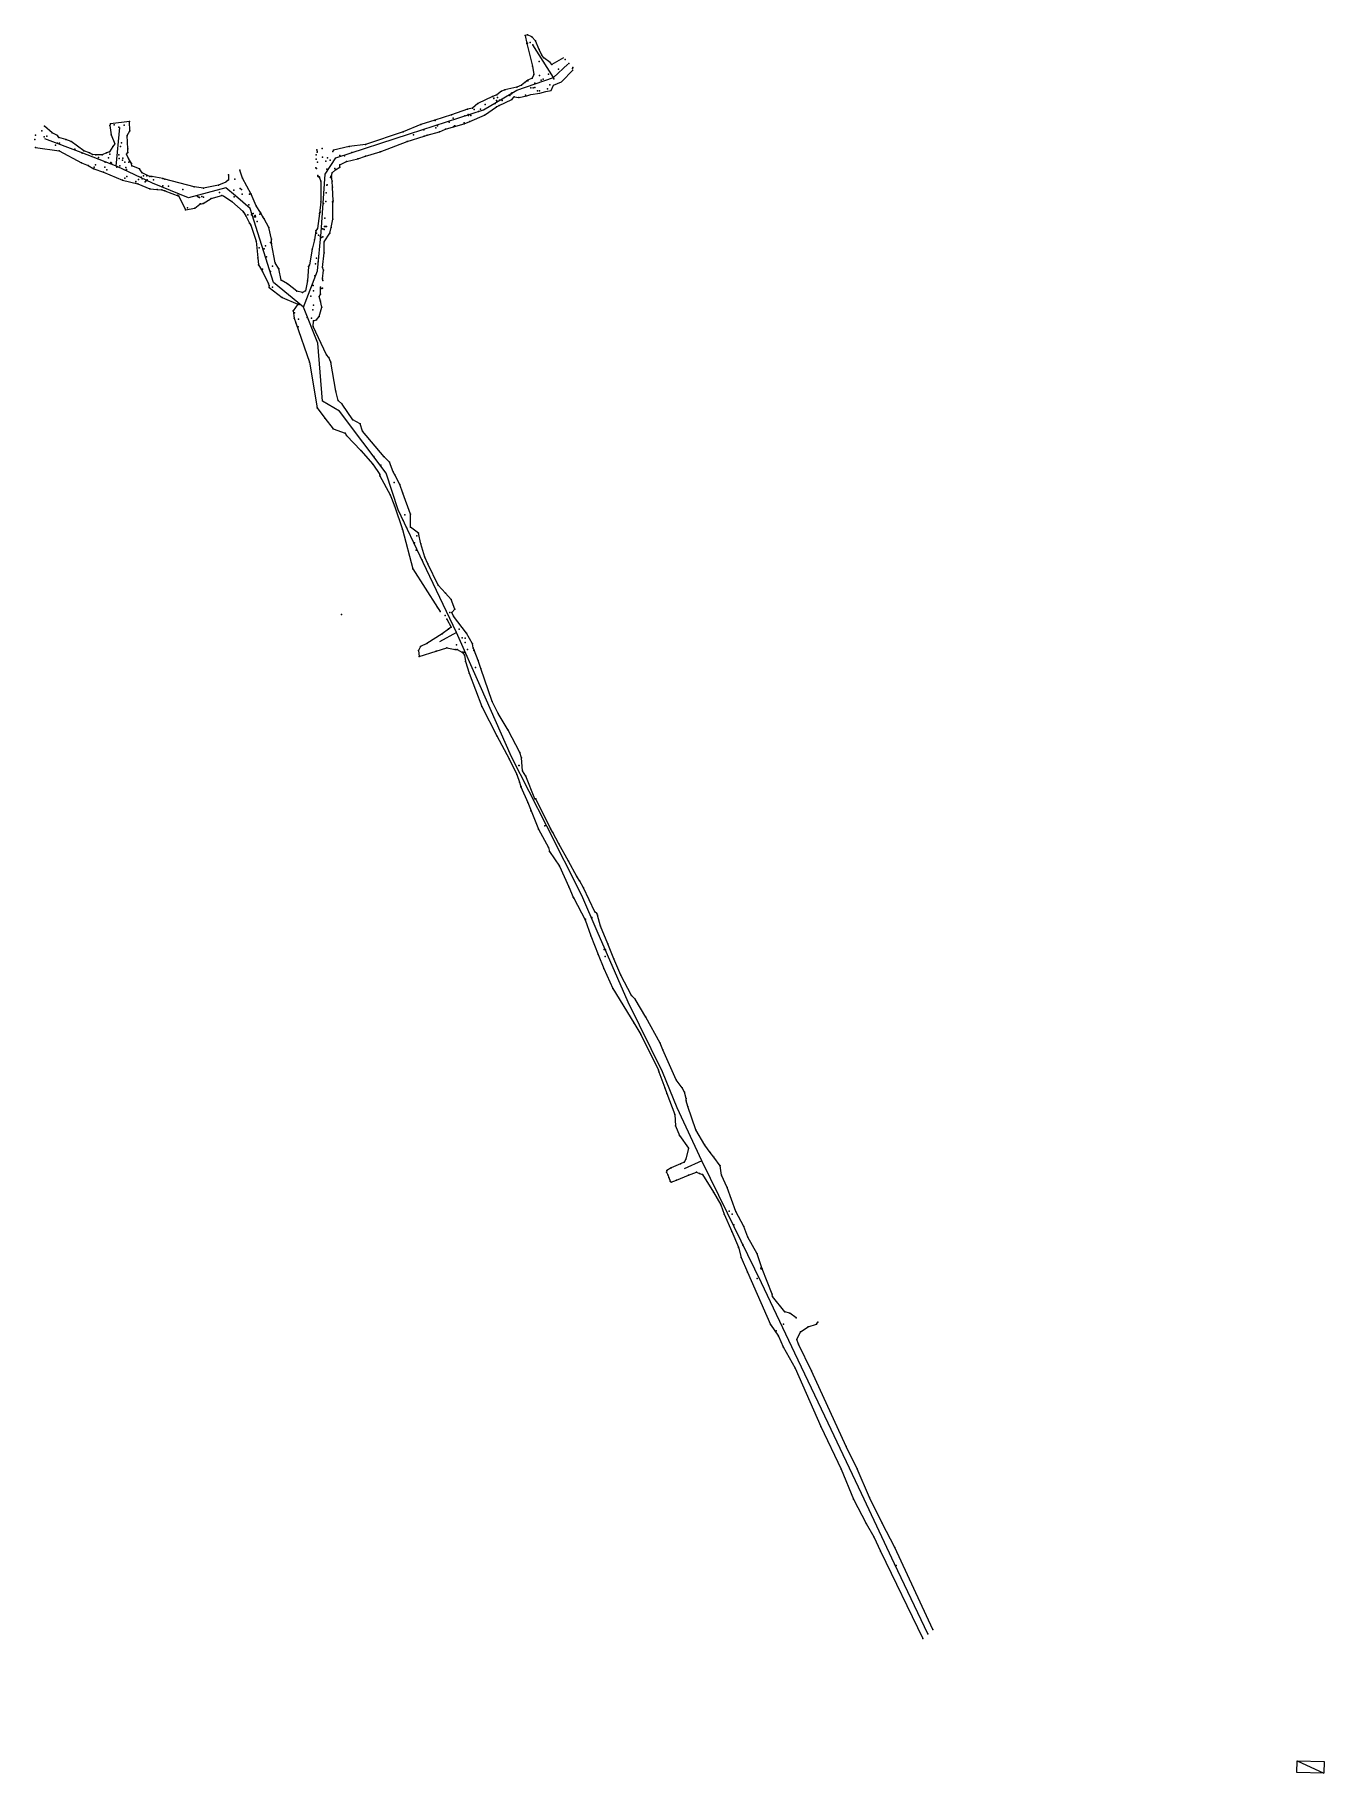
# Model space of a CAD drawing. Header units: millimetres. Extents: x 517005 to 517337, y 4400055 to 4400503.
import ezdxf

# ---------------------------------------------------------------- set-up
doc = ezdxf.new("R2010")
doc.units = ezdxf.units.MM
for name, color, linetype, lineweight in [('BINA', 1, 'Continuous', 0), ('geofence', 1, 'Continuous', 0), ('INIT_COORD', 5, 'Continuous', 0), ('SISTEM_MEVCUT2', 6, 'Continuous', 0)]:
    doc.layers.add(name, color=color, linetype=linetype, lineweight=lineweight)

msp = doc.modelspace()

# ---------------------------------------------------------------- linework, layer by layer
at = {"layer": 'BINA', "lineweight": 0}
for p, q in [((517329.69, 4400055.42, 364.24), (517329.77, 4400058.42, 364.24)), ((517336.69, 4400055.23, 364.24), (517329.69, 4400055.42, 364.24)), ((517329.77, 4400058.42, 364.24), (517336.77, 4400058.23, 364.24)), ((517336.77, 4400058.23, 364.24), (517336.69, 4400055.23, 364.24))]:
    msp.add_line(p, q, dxfattribs=at)
at = {"layer": 'geofence'}
for p, q in [((517138.37, 4400491.71, 369.69), (517132.97, 4400500.13, 369.7)), ((517138.37, 4400491.71, 369.69), (517142.01, 4400495.14, 369.8)), ((517120.31, 4400483.4, 369.51), (517128.9, 4400488.52, 369.73)), ((517128.9, 4400488.52, 369.73), (517138.37, 4400491.71, 369.69)), ((517101.29, 4400477.22, 369.31), (517120.31, 4400483.4, 369.51)), ((517016.7, 4400472.4, 369.77), (517007.37, 4400475.99, 369.84)), ((517025.72, 4400468.96, 369.7), (517026.64, 4400478.91, 369.7)), ((517082.27, 4400471.04, 369.11), (517101.29, 4400477.22, 369.31)), ((517026.03, 4400468.81, 369.7), (517016.7, 4400472.4, 369.77)), ((517079.52, 4400466.86, 369.25), (517082.27, 4400471.04, 369.11)), ((517035.07, 4400464.51, 369.69), (517026.03, 4400468.81, 369.7)), ((517078.5, 4400451.9, 369.01), (517079.52, 4400466.86, 369.25)), ((517044.33, 4400460.75, 369.5), (517035.07, 4400464.51, 369.69)), ((517053.99, 4400463.33, 369.5), (517044.33, 4400460.75, 369.5)), ((517056.42, 4400461.27, 369.31), (517053.99, 4400463.33, 369.5)), ((517060.24, 4400458.06, 369), (517056.42, 4400461.27, 369.31)), ((517066.23, 4400438.98, 368.9), (517060.24, 4400458.06, 369)), ((517077.59, 4400441.94, 368.89), (517078.5, 4400451.9, 369.01)), ((517073.96, 4400432.63, 368.93), (517077.59, 4400441.94, 368.89)), ((517073.96, 4400432.63, 368.93), (517066.23, 4400438.98, 368.9)), ((517077.68, 4400423.35, 368.71), (517073.96, 4400432.63, 368.93)), ((517078.89, 4400408.4, 368.69), (517077.68, 4400423.35, 368.71)), ((517083.22, 4400405.89, 368.73), (517078.89, 4400408.4, 368.69)), ((517089.23, 4400397.91, 368.68), (517083.22, 4400405.89, 368.73)), ((517095.25, 4400389.92, 368.62), (517089.23, 4400397.91, 368.68)), ((517098.33, 4400380.46, 369.65), (517095.25, 4400389.92, 368.62)), ((517104.78, 4400366.93, 369.08), (517098.33, 4400380.46, 369.65)), ((517113.39, 4400348.9, 368.31), (517104.78, 4400366.93, 369.08)), ((517113.39, 4400348.9, 368.31), (517109.02, 4400346.47, 368.3)), ((517119.46, 4400335.18, 368.22), (517113.39, 4400348.9, 368.31)), ((517127.56, 4400316.89, 368.11), (517119.46, 4400335.18, 368.22)), ((517136.59, 4400299.05, 368.06), (517127.56, 4400316.89, 368.11)), ((517145.62, 4400281.2, 368.01), (517136.59, 4400299.05, 368.06)), ((517149.6, 4400272.03, 368), (517145.62, 4400281.2, 368.01)), ((517157.58, 4400253.69, 367.97), (517149.6, 4400272.03, 368)), ((517166.42, 4400235.75, 367.88), (517157.58, 4400253.69, 367.97)), ((517170.2, 4400226.49, 367.82), (517166.42, 4400235.75, 367.88)), ((517176.51, 4400212.89, 367.75), (517170.2, 4400226.49, 367.82)), ((517176.51, 4400212.89, 367.75), (517171.97, 4400210.79, 367.75)), ((517183.1, 4400199.41, 367.75), (517176.51, 4400212.89, 367.75)), ((517191.88, 4400181.44, 367.75), (517183.1, 4400199.41, 367.75)), ((517200.45, 4400163.37, 367.57), (517191.88, 4400181.44, 367.75)), ((517191.88, 4400181.44, 367.75), (517191.88, 4400181.44, 347.75)), ((517209.02, 4400145.3, 367.39), (517200.45, 4400163.37, 367.57)), ((517217.59, 4400127.23, 367.21), (517209.02, 4400145.3, 367.39)), ((517226.16, 4400109.16, 367.03), (517217.59, 4400127.23, 367.21)), ((517234.73, 4400091.09, 366.85), (517226.16, 4400109.16, 367.03)), ((517329.77, 4400058.42, 364.24), (517336.69, 4400055.23, 364.24))]:
    msp.add_line(p, q, dxfattribs=at)
at = {"layer": 'INIT_COORD'}
for p in [(517234.73, 4400091.09, 366.85), (517236.01, 4400092.27, 366.85)]:
    msp.add_point(p, dxfattribs=at)
at = {"layer": 'SISTEM_MEVCUT2', "lineweight": 0}
for p, q in [((517131.64, 4400502.74, 369.7), (517131.04, 4400502.59, 369.7)), ((517131.64, 4400502.74, 369.7), (517131.04, 4400502.59, 369.7)), ((517131.04, 4400502.59, 369.7), (517131.44, 4400500.51, 369.7)), ((517131.04, 4400502.59, 369.7), (517131.44, 4400500.51, 369.7)), ((517132.74, 4400502.23, 369.7), (517131.64, 4400502.74, 369.7)), ((517132.74, 4400502.23, 369.7), (517131.64, 4400502.74, 369.7)), ((517133.7, 4400501.14, 369.7), (517132.74, 4400502.23, 369.7)), ((517133.7, 4400501.14, 369.7), (517132.74, 4400502.23, 369.7)), ((517131.44, 4400500.51, 369.7), (517132.95, 4400494.7, 369.7)), ((517131.44, 4400500.51, 369.7), (517132.95, 4400494.7, 369.7)), ((517134.62, 4400498.99, 369.7), (517133.7, 4400501.14, 369.7)), ((517134.62, 4400498.99, 369.7), (517133.7, 4400501.14, 369.7)), ((517135.29, 4400497.53, 369.7), (517134.62, 4400498.99, 369.7)), ((517135.29, 4400497.53, 369.7), (517134.62, 4400498.99, 369.7)), ((517135.84, 4400496.8, 369.7), (517135.29, 4400497.53, 369.7)), ((517135.84, 4400496.8, 369.7), (517135.29, 4400497.53, 369.7)), ((517132.95, 4400494.7, 369.7), (517133.23, 4400492.49, 369.7)), ((517132.95, 4400494.7, 369.7), (517133.23, 4400492.49, 369.7)), ((517137.46, 4400495.6, 369.7), (517135.84, 4400496.8, 369.7)), ((517137.46, 4400495.6, 369.7), (517135.84, 4400496.8, 369.7)), ((517137.9, 4400495.1, 369.7), (517137.46, 4400495.6, 369.7)), ((517137.9, 4400495.1, 369.7), (517137.46, 4400495.6, 369.7)), ((517140.87, 4400496.78, 369.8), (517137.9, 4400495.1, 369.7)), ((517140.87, 4400496.78, 369.8), (517137.9, 4400495.1, 369.7)), ((517140.37, 4400490.67, 369.7), (517143.36, 4400493.71, 369.8)), ((517140.37, 4400490.67, 369.7), (517143.36, 4400493.71, 369.8)), ((517125.79, 4400488.57, 369.7), (517124.96, 4400488.2, 369.7)), ((517125.79, 4400488.57, 369.7), (517124.96, 4400488.2, 369.7)), ((517128.89, 4400489.25, 369.7), (517125.79, 4400488.57, 369.7)), ((517128.89, 4400489.25, 369.7), (517125.79, 4400488.57, 369.7)), ((517130.13, 4400489.76, 369.7), (517128.89, 4400489.25, 369.7)), ((517130.13, 4400489.76, 369.7), (517128.89, 4400489.25, 369.7)), ((517130.96, 4400490.46, 369.7), (517130.13, 4400489.76, 369.7)), ((517130.96, 4400490.46, 369.7), (517130.13, 4400489.76, 369.7)), ((517131.74, 4400491.07, 369.7), (517130.96, 4400490.46, 369.7)), ((517131.74, 4400491.07, 369.7), (517130.96, 4400490.46, 369.7)), ((517132.84, 4400491.56, 369.7), (517131.74, 4400491.07, 369.7)), ((517132.84, 4400491.56, 369.7), (517131.74, 4400491.07, 369.7)), ((517133.23, 4400492.49, 369.7), (517132.84, 4400491.56, 369.7)), ((517133.23, 4400492.49, 369.7), (517132.84, 4400491.56, 369.7)), ((517136.37, 4400488.11, 369.7), (517137.75, 4400488.44, 369.7)), ((517136.37, 4400488.11, 369.7), (517137.75, 4400488.44, 369.7)), ((517137.75, 4400488.44, 369.7), (517138.29, 4400489.8, 369.7)), ((517137.75, 4400488.44, 369.7), (517138.29, 4400489.8, 369.7)), ((517138.29, 4400489.8, 369.7), (517140.37, 4400490.67, 369.7)), ((517138.29, 4400489.8, 369.7), (517140.37, 4400490.67, 369.7)), ((517117.5, 4400483.89, 369.5), (517116.18, 4400483.57, 369.5)), ((517117.5, 4400483.89, 369.5), (517116.18, 4400483.57, 369.5)), ((517118.85, 4400485.02, 369.5), (517117.5, 4400483.89, 369.5)), ((517118.85, 4400485.02, 369.5), (517117.5, 4400483.89, 369.5)), ((517122.63, 4400486.83, 369.7), (517118.85, 4400485.02, 369.5)), ((517122.63, 4400486.83, 369.7), (517118.85, 4400485.02, 369.5)), ((517120.58, 4400482.08, 369.5), (517123.66, 4400484.22, 369.7)), ((517120.58, 4400482.08, 369.5), (517123.66, 4400484.22, 369.7)), ((517123.78, 4400487.29, 369.7), (517122.63, 4400486.83, 369.7)), ((517123.78, 4400487.29, 369.7), (517122.63, 4400486.83, 369.7)), ((517123.66, 4400484.22, 369.7), (517124.32, 4400484.53, 369.7)), ((517123.66, 4400484.22, 369.7), (517124.32, 4400484.53, 369.7)), ((517124.96, 4400488.2, 369.7), (517123.78, 4400487.29, 369.7)), ((517124.96, 4400488.2, 369.7), (517123.78, 4400487.29, 369.7)), ((517124.32, 4400484.53, 369.7), (517127.64, 4400486.09, 369.7)), ((517124.32, 4400484.53, 369.7), (517127.64, 4400486.09, 369.7)), ((517127.64, 4400486.09, 369.7), (517128.17, 4400486.77, 369.7)), ((517127.64, 4400486.09, 369.7), (517128.17, 4400486.77, 369.7)), ((517128.17, 4400486.77, 369.7), (517129.42, 4400486.58, 369.7)), ((517128.17, 4400486.77, 369.7), (517129.42, 4400486.58, 369.7)), ((517129.42, 4400486.58, 369.7), (517131.43, 4400487.06, 369.7)), ((517129.42, 4400486.58, 369.7), (517131.43, 4400487.06, 369.7)), ((517131.43, 4400487.06, 369.7), (517132.47, 4400487.34, 369.7)), ((517131.43, 4400487.06, 369.7), (517132.47, 4400487.34, 369.7)), ((517132.47, 4400487.34, 369.7), (517134.82, 4400487.75, 369.7)), ((517132.47, 4400487.34, 369.7), (517134.82, 4400487.75, 369.7)), ((517134.82, 4400487.75, 369.7), (517136.37, 4400488.11, 369.7)), ((517134.82, 4400487.75, 369.7), (517136.37, 4400488.11, 369.7)), ((517024.31, 4400479.85, 369.7), (517024.1, 4400479.41, 369.7)), ((517024.31, 4400479.85, 369.7), (517024.1, 4400479.41, 369.7)), ((517024.1, 4400479.41, 369.7), (517024.48, 4400476.95, 369.7)), ((517024.1, 4400479.41, 369.7), (517024.48, 4400476.95, 369.7)), ((517029.21, 4400480.42, 369.7), (517024.31, 4400479.85, 369.7)), ((517029.21, 4400480.42, 369.7), (517024.31, 4400479.85, 369.7)), ((517029.24, 4400478.03, 369.7), (517029.21, 4400480.42, 369.7)), ((517029.24, 4400478.03, 369.7), (517029.21, 4400480.42, 369.7)), ((517104.14, 4400479.64, 369.5), (517099.67, 4400477.73, 369.5)), ((517104.14, 4400479.64, 369.5), (517099.67, 4400477.73, 369.5)), ((517107.8, 4400480.72, 369.5), (517104.14, 4400479.64, 369.5)), ((517107.8, 4400480.72, 369.5), (517104.14, 4400479.64, 369.5)), ((517112.07, 4400482.11, 369.5), (517107.8, 4400480.72, 369.5)), ((517112.07, 4400482.11, 369.5), (517107.8, 4400480.72, 369.5)), ((517116.18, 4400483.57, 369.5), (517112.07, 4400482.11, 369.5)), ((517116.18, 4400483.57, 369.5), (517112.07, 4400482.11, 369.5)), ((517112.62, 4400479.01, 369.5), (517115.34, 4400479.81, 369.5)), ((517112.62, 4400479.01, 369.5), (517115.34, 4400479.81, 369.5)), ((517115.34, 4400479.81, 369.5), (517116.79, 4400480.45, 369.5)), ((517115.34, 4400479.81, 369.5), (517116.79, 4400480.45, 369.5)), ((517116.79, 4400480.45, 369.5), (517120.58, 4400482.08, 369.5)), ((517116.79, 4400480.45, 369.5), (517120.58, 4400482.08, 369.5)), ((517009.28, 4400477.51, 369.85), (517007.32, 4400479.24, 369.85)), ((517009.28, 4400477.51, 369.85), (517007.32, 4400479.24, 369.85)), ((517010.62, 4400476.84, 369.85), (517009.28, 4400477.51, 369.85)), ((517010.62, 4400476.84, 369.85), (517009.28, 4400477.51, 369.85)), ((517011, 4400476.34, 369.85), (517010.62, 4400476.84, 369.85)), ((517011, 4400476.34, 369.85), (517010.62, 4400476.84, 369.85)), ((517012.82, 4400475.77, 369.85), (517011, 4400476.34, 369.85)), ((517012.82, 4400475.77, 369.85), (517011, 4400476.34, 369.85)), ((517014.16, 4400475.25, 369.85), (517012.82, 4400475.77, 369.85)), ((517014.16, 4400475.25, 369.85), (517012.82, 4400475.77, 369.85)), ((517017.39, 4400472.87, 369.7), (517014.16, 4400475.25, 369.85)), ((517017.39, 4400472.87, 369.7), (517014.16, 4400475.25, 369.85)), ((517024.48, 4400476.95, 369.7), (517025.43, 4400474.65, 369.7)), ((517024.48, 4400476.95, 369.7), (517025.43, 4400474.65, 369.7)), ((517028.6, 4400476.78, 369.7), (517029.24, 4400478.03, 369.7)), ((517028.6, 4400476.78, 369.7), (517029.24, 4400478.03, 369.7)), ((517028.78, 4400473.38, 369.7), (517028.6, 4400476.78, 369.7)), ((517028.78, 4400473.38, 369.7), (517028.6, 4400476.78, 369.7)), ((517099.67, 4400477.73, 369.5), (517089.9, 4400474.47, 369.4)), ((517099.67, 4400477.73, 369.5), (517089.9, 4400474.47, 369.4)), ((517093.73, 4400472.58, 369.4), (517100.7, 4400475.26, 369.5)), ((517093.73, 4400472.58, 369.4), (517100.7, 4400475.26, 369.5)), ((517100.7, 4400475.26, 369.5), (517105, 4400476.66, 369.5)), ((517100.7, 4400475.26, 369.5), (517105, 4400476.66, 369.5)), ((517105, 4400476.66, 369.5), (517105.82, 4400476.93, 369.5)), ((517105, 4400476.66, 369.5), (517105.82, 4400476.93, 369.5)), ((517105.82, 4400476.93, 369.5), (517108.95, 4400477.76, 369.5)), ((517105.82, 4400476.93, 369.5), (517108.95, 4400477.76, 369.5)), ((517108.95, 4400477.76, 369.5), (517110.54, 4400478.45, 369.5)), ((517108.95, 4400477.76, 369.5), (517110.54, 4400478.45, 369.5)), ((517110.54, 4400478.45, 369.5), (517112.62, 4400479.01, 369.5)), ((517110.54, 4400478.45, 369.5), (517112.62, 4400479.01, 369.5)), ((517004.97, 4400473.69, 369.85), (517011.02, 4400472.84, 369.85)), ((517004.97, 4400473.69, 369.85), (517011.02, 4400472.84, 369.85)), ((517011.02, 4400472.84, 369.85), (517016.81, 4400469.82, 369.7)), ((517011.02, 4400472.84, 369.85), (517016.81, 4400469.82, 369.7)), ((517018.87, 4400472.38, 369.7), (517017.39, 4400472.87, 369.7)), ((517018.87, 4400472.38, 369.7), (517017.39, 4400472.87, 369.7)), ((517019.64, 4400471.95, 369.7), (517018.87, 4400472.38, 369.7)), ((517019.64, 4400471.95, 369.7), (517018.87, 4400472.38, 369.7)), ((517020.51, 4400471.83, 369.7), (517019.64, 4400471.95, 369.7)), ((517020.51, 4400471.83, 369.7), (517019.64, 4400471.95, 369.7)), ((517022.09, 4400471.83, 369.7), (517020.51, 4400471.83, 369.7)), ((517022.09, 4400471.83, 369.7), (517020.51, 4400471.83, 369.7)), ((517023.23, 4400472.37, 369.7), (517022.09, 4400471.83, 369.7)), ((517023.23, 4400472.37, 369.7), (517022.09, 4400471.83, 369.7)), ((517024.05, 4400472.63, 369.7), (517023.23, 4400472.37, 369.7)), ((517024.05, 4400472.63, 369.7), (517023.23, 4400472.37, 369.7)), ((517024.91, 4400473.96, 369.7), (517024.05, 4400472.63, 369.7)), ((517024.91, 4400473.96, 369.7), (517024.05, 4400472.63, 369.7)), ((517025.43, 4400474.65, 369.7), (517024.91, 4400473.96, 369.7)), ((517025.43, 4400474.65, 369.7), (517024.91, 4400473.96, 369.7)), ((517028.41, 4400472.02, 369.7), (517028.74, 4400472.44, 369.7)), ((517028.41, 4400472.02, 369.7), (517028.74, 4400472.44, 369.7)), ((517028.9, 4400470.85, 369.7), (517028.41, 4400472.02, 369.7)), ((517028.9, 4400470.85, 369.7), (517028.41, 4400472.02, 369.7)), ((517028.74, 4400472.44, 369.7), (517028.78, 4400473.38, 369.7)), ((517028.74, 4400472.44, 369.7), (517028.78, 4400473.38, 369.7)), ((517029.68, 4400469.61, 369.7), (517028.9, 4400470.85, 369.7)), ((517029.68, 4400469.61, 369.7), (517028.9, 4400470.85, 369.7)), ((517077.37, 4400473.09, 369.3), (517077.5, 4400472.56, 369.3)), ((517077.37, 4400473.09, 369.3), (517077.5, 4400472.56, 369.3)), ((517085.7, 4400474.02, 369.4), (517081.66, 4400473.06, 369.3)), ((517085.7, 4400474.02, 369.4), (517081.66, 4400473.06, 369.3)), ((517085.06, 4400470.14, 369.3), (517087.94, 4400470.77, 369.4)), ((517085.06, 4400470.14, 369.3), (517087.94, 4400470.77, 369.4)), ((517089.9, 4400474.47, 369.4), (517085.7, 4400474.02, 369.4)), ((517089.9, 4400474.47, 369.4), (517085.7, 4400474.02, 369.4)), ((517087.94, 4400470.77, 369.4), (517089.94, 4400471.52, 369.4)), ((517087.94, 4400470.77, 369.4), (517089.94, 4400471.52, 369.4)), ((517089.94, 4400471.52, 369.4), (517093.73, 4400472.58, 369.4)), ((517089.94, 4400471.52, 369.4), (517093.73, 4400472.58, 369.4)), ((517016.81, 4400469.82, 369.7), (517018.54, 4400469.05, 369.7)), ((517016.81, 4400469.82, 369.7), (517018.54, 4400469.05, 369.7)), ((517018.54, 4400469.05, 369.7), (517019.98, 4400468.2, 369.7)), ((517018.54, 4400469.05, 369.7), (517019.98, 4400468.2, 369.7)), ((517019.98, 4400468.2, 369.7), (517022.46, 4400467.36, 369.7)), ((517019.98, 4400468.2, 369.7), (517022.46, 4400467.36, 369.7)), ((517022.46, 4400467.36, 369.7), (517027.38, 4400465.28, 369.7)), ((517022.46, 4400467.36, 369.7), (517027.38, 4400465.28, 369.7)), ((517029.8, 4400468.99, 369.7), (517029.68, 4400469.61, 369.7)), ((517029.8, 4400468.99, 369.7), (517029.68, 4400469.61, 369.7)), ((517031.73, 4400468.24, 369.7), (517029.8, 4400468.99, 369.7)), ((517031.73, 4400468.24, 369.7), (517029.8, 4400468.99, 369.7)), ((517032.45, 4400467.17, 369.7), (517031.73, 4400468.24, 369.7)), ((517032.45, 4400467.17, 369.7), (517031.73, 4400468.24, 369.7)), ((517033.61, 4400466.61, 369.7), (517032.45, 4400467.17, 369.7)), ((517033.61, 4400466.61, 369.7), (517032.45, 4400467.17, 369.7)), ((517034.42, 4400466.27, 369.7), (517033.61, 4400466.61, 369.7)), ((517034.42, 4400466.27, 369.7), (517033.61, 4400466.61, 369.7)), ((517034.92, 4400466.28, 369.7), (517034.42, 4400466.27, 369.7)), ((517034.92, 4400466.28, 369.7), (517034.42, 4400466.27, 369.7)), ((517037.77, 4400465.71, 369.7), (517034.92, 4400466.28, 369.7)), ((517037.77, 4400465.71, 369.7), (517034.92, 4400466.28, 369.7)), ((517054.63, 4400466.67, 369.5), (517054.65, 4400465.36, 369.5)), ((517054.63, 4400466.67, 369.5), (517054.65, 4400465.36, 369.5)), ((517058.24, 4400465.82, 369.5), (517057.54, 4400467.85, 369.5)), ((517058.24, 4400465.82, 369.5), (517057.54, 4400467.85, 369.5)), ((517077.62, 4400466.53, 369), (517077.7, 4400466.34, 369)), ((517077.62, 4400466.53, 369), (517077.7, 4400466.34, 369)), ((517077.7, 4400466.34, 369), (517077.99, 4400466.09, 369)), ((517077.7, 4400466.34, 369), (517077.99, 4400466.09, 369)), ((517077.99, 4400466.09, 369), (517078.45, 4400465.1, 369)), ((517077.99, 4400466.09, 369), (517078.45, 4400465.1, 369)), ((517081.14, 4400466.39, 369), (517081.38, 4400467.19, 369)), ((517081.14, 4400466.39, 369), (517081.38, 4400467.19, 369)), ((517081.17, 4400466.31, 369), (517081.14, 4400466.39, 369)), ((517081.17, 4400466.31, 369), (517081.14, 4400466.39, 369)), ((517081.38, 4400465.08, 369), (517081.17, 4400466.31, 369)), ((517081.38, 4400465.08, 369), (517081.17, 4400466.31, 369)), ((517081.38, 4400467.19, 369), (517082.19, 4400468.01, 369.3)), ((517081.38, 4400467.19, 369), (517082.19, 4400468.01, 369.3)), ((517082.19, 4400468.01, 369.3), (517083.31, 4400468.64, 369.3)), ((517082.19, 4400468.01, 369.3), (517083.31, 4400468.64, 369.3)), ((517083.31, 4400468.64, 369.3), (517083.33, 4400469.25, 369.3)), ((517083.31, 4400468.64, 369.3), (517083.33, 4400469.25, 369.3)), ((517083.33, 4400469.25, 369.3), (517085.06, 4400470.14, 369.3)), ((517083.33, 4400469.25, 369.3), (517085.06, 4400470.14, 369.3)), ((517027.38, 4400465.28, 369.7), (517031.33, 4400464.36, 369.7)), ((517027.38, 4400465.28, 369.7), (517031.33, 4400464.36, 369.7)), ((517031.33, 4400464.36, 369.7), (517034.38, 4400463.09, 369.7)), ((517031.33, 4400464.36, 369.7), (517034.38, 4400463.09, 369.7)), ((517034.38, 4400463.09, 369.7), (517036.33, 4400462.91, 369.7)), ((517034.38, 4400463.09, 369.7), (517036.33, 4400462.91, 369.7)), ((517036.33, 4400462.91, 369.7), (517037.47, 4400462.8, 369.7)), ((517036.33, 4400462.91, 369.7), (517037.47, 4400462.8, 369.7)), ((517037.47, 4400462.8, 369.7), (517038.28, 4400462.57, 369.7)), ((517037.47, 4400462.8, 369.7), (517038.28, 4400462.57, 369.7)), ((517038.3, 4400465.6, 369.7), (517037.77, 4400465.71, 369.7)), ((517038.3, 4400465.6, 369.7), (517037.77, 4400465.71, 369.7)), ((517038.28, 4400462.57, 369.7), (517041.89, 4400461.18, 369.5)), ((517038.28, 4400462.57, 369.7), (517041.89, 4400461.18, 369.5)), ((517045.84, 4400463.57, 369.5), (517038.3, 4400465.6, 369.7)), ((517045.84, 4400463.57, 369.5), (517038.3, 4400465.6, 369.7)), ((517048.26, 4400463.29, 369.5), (517045.84, 4400463.57, 369.5)), ((517048.26, 4400463.29, 369.5), (517045.84, 4400463.57, 369.5)), ((517052.09, 4400464.04, 369.5), (517048.26, 4400463.29, 369.5)), ((517052.09, 4400464.04, 369.5), (517048.26, 4400463.29, 369.5)), ((517054.01, 4400464.8, 369.5), (517052.09, 4400464.04, 369.5)), ((517054.01, 4400464.8, 369.5), (517052.09, 4400464.04, 369.5)), ((517054.65, 4400465.36, 369.5), (517054.01, 4400464.8, 369.5)), ((517054.65, 4400465.36, 369.5), (517054.01, 4400464.8, 369.5)), ((517060.46, 4400461.74, 369.5), (517058.24, 4400465.82, 369.5)), ((517060.46, 4400461.74, 369.5), (517058.24, 4400465.82, 369.5)), ((517061.79, 4400458.68, 369), (517060.46, 4400461.74, 369.5)), ((517061.79, 4400458.68, 369), (517060.46, 4400461.74, 369.5)), ((517078.45, 4400465.1, 369), (517078.44, 4400459.74, 369)), ((517078.45, 4400465.1, 369), (517078.44, 4400459.74, 369)), ((517081.44, 4400463.52, 369), (517081.38, 4400465.08, 369)), ((517081.44, 4400463.52, 369), (517081.38, 4400465.08, 369)), ((517081.58, 4400460.03, 369), (517081.44, 4400463.52, 369)), ((517081.58, 4400460.03, 369), (517081.44, 4400463.52, 369)), ((517041.89, 4400461.18, 369.5), (517043.57, 4400457.69, 369.5)), ((517041.89, 4400461.18, 369.5), (517043.57, 4400457.69, 369.5)), ((517043.57, 4400457.69, 369.5), (517045.97, 4400458.12, 369.5)), ((517043.57, 4400457.69, 369.5), (517045.97, 4400458.12, 369.5)), ((517045.97, 4400458.12, 369.5), (517047.28, 4400459.12, 369.5)), ((517045.97, 4400458.12, 369.5), (517047.28, 4400459.12, 369.5)), ((517047.28, 4400459.12, 369.5), (517048.12, 4400459.34, 369.5)), ((517047.28, 4400459.12, 369.5), (517048.12, 4400459.34, 369.5)), ((517048.12, 4400459.34, 369.5), (517050.21, 4400460.62, 369.5)), ((517048.12, 4400459.34, 369.5), (517050.21, 4400460.62, 369.5)), ((517050.21, 4400460.62, 369.5), (517052.92, 4400461.33, 369.5)), ((517050.21, 4400460.62, 369.5), (517052.92, 4400461.33, 369.5)), ((517052.92, 4400461.33, 369.5), (517053.33, 4400461.3, 369.5)), ((517052.92, 4400461.33, 369.5), (517053.33, 4400461.3, 369.5)), ((517053.33, 4400461.3, 369.5), (517055.48, 4400459.84, 369.5)), ((517053.33, 4400461.3, 369.5), (517055.48, 4400459.84, 369.5)), ((517055.48, 4400459.84, 369.5), (517058.46, 4400457.22, 369)), ((517055.48, 4400459.84, 369.5), (517058.46, 4400457.22, 369)), ((517058.46, 4400457.22, 369), (517058.53, 4400457.1, 369)), ((517058.46, 4400457.22, 369), (517058.53, 4400457.1, 369)), ((517058.53, 4400457.1, 369), (517059.08, 4400456.15, 369)), ((517058.53, 4400457.1, 369), (517059.08, 4400456.15, 369)), ((517062.93, 4400456.99, 369), (517061.79, 4400458.68, 369)), ((517062.93, 4400456.99, 369), (517061.79, 4400458.68, 369)), ((517063.47, 4400455.85, 369), (517062.93, 4400456.99, 369)), ((517063.47, 4400455.85, 369), (517062.93, 4400456.99, 369)), ((517078.44, 4400459.74, 369), (517078.07, 4400456.76, 369)), ((517078.44, 4400459.74, 369), (517078.07, 4400456.76, 369)), ((517081.49, 4400455.29, 369), (517081.53, 4400459.65, 369)), ((517081.49, 4400455.29, 369), (517081.53, 4400459.65, 369)), ((517081.53, 4400459.65, 369), (517081.58, 4400460.03, 369)), ((517081.53, 4400459.65, 369), (517081.58, 4400460.03, 369)), ((517059.08, 4400456.15, 369), (517060.03, 4400454.23, 369)), ((517059.08, 4400456.15, 369), (517060.03, 4400454.23, 369)), ((517060.03, 4400454.23, 369), (517060.43, 4400453.7, 369)), ((517060.03, 4400454.23, 369), (517060.43, 4400453.7, 369)), ((517060.43, 4400453.7, 369), (517061.81, 4400449.59, 369)), ((517060.43, 4400453.7, 369), (517061.81, 4400449.59, 369)), ((517063.87, 4400455.32, 369), (517063.47, 4400455.85, 369)), ((517063.87, 4400455.32, 369), (517063.47, 4400455.85, 369)), ((517065.04, 4400453.15, 369), (517063.87, 4400455.32, 369)), ((517065.04, 4400453.15, 369), (517063.87, 4400455.32, 369)), ((517065.77, 4400450.1, 369), (517065.04, 4400453.15, 369)), ((517065.77, 4400450.1, 369), (517065.04, 4400453.15, 369)), ((517077.56, 4400452.88, 369), (517077.15, 4400452.27, 369)), ((517077.56, 4400452.88, 369), (517077.15, 4400452.27, 369)), ((517078.07, 4400456.76, 369), (517077.56, 4400452.88, 369)), ((517078.07, 4400456.76, 369), (517077.56, 4400452.88, 369)), ((517080.75, 4400451.66, 369), (517081.07, 4400453.17, 369)), ((517080.75, 4400451.66, 369), (517081.07, 4400453.17, 369)), ((517081.07, 4400453.17, 369), (517081.49, 4400455.29, 369)), ((517081.07, 4400453.17, 369), (517081.49, 4400455.29, 369)), ((517061.81, 4400449.59, 369), (517062.25, 4400445.33, 369)), ((517061.81, 4400449.59, 369), (517062.25, 4400445.33, 369)), ((517065.72, 4400449.05, 369), (517065.77, 4400450.1, 369)), ((517065.72, 4400449.05, 369), (517065.77, 4400450.1, 369)), ((517066.71, 4400444.06, 368.9), (517065.72, 4400449.05, 369)), ((517066.71, 4400444.06, 368.9), (517065.72, 4400449.05, 369)), ((517076.8, 4400449.95, 369), (517076.22, 4400447.52, 368.9)), ((517076.8, 4400449.95, 369), (517076.22, 4400447.52, 368.9)), ((517077.15, 4400452.27, 369), (517076.8, 4400449.95, 369)), ((517077.15, 4400452.27, 369), (517076.8, 4400449.95, 369)), ((517079.27, 4400446.63, 368.9), (517079.31, 4400449.4, 369)), ((517079.27, 4400446.63, 368.9), (517079.31, 4400449.4, 369)), ((517079.31, 4400449.4, 369), (517080.75, 4400451.66, 369)), ((517079.31, 4400449.4, 369), (517080.75, 4400451.66, 369)), ((517062.25, 4400445.33, 369), (517062.42, 4400443.49, 368.9)), ((517062.25, 4400445.33, 369), (517062.42, 4400443.49, 368.9)), ((517067.58, 4400442.47, 368.9), (517066.71, 4400444.06, 368.9)), ((517067.58, 4400442.47, 368.9), (517066.71, 4400444.06, 368.9)), ((517076.22, 4400447.52, 368.9), (517075.5, 4400443.48, 368.9)), ((517076.22, 4400447.52, 368.9), (517075.5, 4400443.48, 368.9)), ((517078.88, 4400442.85, 368.9), (517079.27, 4400446.63, 368.9)), ((517078.88, 4400442.85, 368.9), (517079.27, 4400446.63, 368.9)), ((517062.42, 4400443.49, 368.9), (517063.44, 4400441.82, 368.9)), ((517062.42, 4400443.49, 368.9), (517063.44, 4400441.82, 368.9)), ((517063.44, 4400441.82, 368.9), (517064.92, 4400438.62, 368.9)), ((517063.44, 4400441.82, 368.9), (517064.92, 4400438.62, 368.9)), ((517068.24, 4400439.56, 368.9), (517067.58, 4400442.47, 368.9)), ((517068.24, 4400439.56, 368.9), (517067.58, 4400442.47, 368.9)), ((517069.84, 4400438.6, 368.9), (517068.24, 4400439.56, 368.9)), ((517069.84, 4400438.6, 368.9), (517068.24, 4400439.56, 368.9)), ((517075, 4400439.37, 368.9), (517074.48, 4400436.79, 368.9)), ((517075, 4400439.37, 368.9), (517074.48, 4400436.79, 368.9)), ((517075.22, 4400443.09, 368.9), (517075, 4400439.37, 368.9)), ((517075.22, 4400443.09, 368.9), (517075, 4400439.37, 368.9)), ((517075.5, 4400443.48, 368.9), (517075.22, 4400443.09, 368.9)), ((517075.5, 4400443.48, 368.9), (517075.22, 4400443.09, 368.9)), ((517079.14, 4400442.13, 368.9), (517078.88, 4400442.85, 368.9)), ((517079.14, 4400442.13, 368.9), (517078.88, 4400442.85, 368.9)), ((517078.9, 4400439.92, 368.9), (517079.14, 4400442.13, 368.9)), ((517078.9, 4400439.92, 368.9), (517079.14, 4400442.13, 368.9)), ((517078.95, 4400439.53, 368.9), (517078.9, 4400439.92, 368.9)), ((517078.95, 4400439.53, 368.9), (517078.9, 4400439.92, 368.9)), ((517064.92, 4400438.62, 368.9), (517065.1, 4400437.67, 368.9)), ((517064.92, 4400438.62, 368.9), (517065.1, 4400437.67, 368.9)), ((517065.1, 4400437.67, 368.9), (517068.49, 4400435.1, 368.9)), ((517065.1, 4400437.67, 368.9), (517068.49, 4400435.1, 368.9)), ((517068.49, 4400435.1, 368.9), (517072.48, 4400433.4, 368.9)), ((517068.49, 4400435.1, 368.9), (517072.48, 4400433.4, 368.9)), ((517072.23, 4400436.71, 368.9), (517069.84, 4400438.6, 368.9)), ((517072.23, 4400436.71, 368.9), (517069.84, 4400438.6, 368.9)), ((517073.75, 4400436.44, 368.9), (517072.23, 4400436.71, 368.9)), ((517073.75, 4400436.44, 368.9), (517072.23, 4400436.71, 368.9)), ((517074.48, 4400436.79, 368.9), (517073.75, 4400436.44, 368.9)), ((517074.48, 4400436.79, 368.9), (517073.75, 4400436.44, 368.9)), ((517078, 4400435.33, 368.9), (517078.32, 4400436, 368.9)), ((517078, 4400435.33, 368.9), (517078.32, 4400436, 368.9)), ((517078.32, 4400434.19, 368.9), (517078, 4400435.33, 368.9)), ((517078.32, 4400434.19, 368.9), (517078, 4400435.33, 368.9)), ((517078.32, 4400436, 368.9), (517078.35, 4400437.8, 368.9)), ((517078.32, 4400436, 368.9), (517078.35, 4400437.8, 368.9)), ((517072.48, 4400433.4, 368.9), (517071.34, 4400431.67, 368.9)), ((517072.48, 4400433.4, 368.9), (517071.34, 4400431.67, 368.9)), ((517071.34, 4400431.67, 368.9), (517071.6, 4400429.76, 368.9)), ((517071.34, 4400431.67, 368.9), (517071.6, 4400429.76, 368.9)), ((517077.29, 4400429.4, 368.9), (517077.96, 4400430.23, 368.9)), ((517077.29, 4400429.4, 368.9), (517077.96, 4400430.23, 368.9)), ((517077.96, 4400430.23, 368.9), (517078.7, 4400432.61, 368.9)), ((517077.96, 4400430.23, 368.9), (517078.7, 4400432.61, 368.9)), ((517078.7, 4400432.61, 368.9), (517078.32, 4400434.19, 368.9)), ((517078.7, 4400432.61, 368.9), (517078.32, 4400434.19, 368.9)), ((517071.6, 4400429.76, 368.9), (517072, 4400428.6, 368.9)), ((517071.6, 4400429.76, 368.9), (517072, 4400428.6, 368.9)), ((517072, 4400428.6, 368.9), (517075.54, 4400418.43, 368.7)), ((517072, 4400428.6, 368.9), (517075.54, 4400418.43, 368.7)), ((517076.42, 4400427.67, 368.9), (517076.53, 4400429.12, 368.9)), ((517076.42, 4400427.67, 368.9), (517076.53, 4400429.12, 368.9)), ((517079.88, 4400420.34, 368.7), (517076.42, 4400427.67, 368.9)), ((517079.88, 4400420.34, 368.7), (517076.42, 4400427.67, 368.9)), ((517076.53, 4400429.12, 368.9), (517077.29, 4400429.4, 368.9)), ((517076.53, 4400429.12, 368.9), (517077.29, 4400429.4, 368.9)), ((517075.54, 4400418.43, 368.7), (517077.51, 4400406.73, 368.7)), ((517075.54, 4400418.43, 368.7), (517077.51, 4400406.73, 368.7)), ((517080.51, 4400419.66, 368.7), (517079.88, 4400420.34, 368.7)), ((517080.51, 4400419.66, 368.7), (517079.88, 4400420.34, 368.7)), ((517081.04, 4400418.44, 368.7), (517080.51, 4400419.66, 368.7)), ((517081.04, 4400418.44, 368.7), (517080.51, 4400419.66, 368.7)), ((517082.28, 4400410.97, 368.7), (517081.04, 4400418.44, 368.7)), ((517082.28, 4400410.97, 368.7), (517081.04, 4400418.44, 368.7)), ((517082.86, 4400408.56, 368.7), (517082.28, 4400410.97, 368.7)), ((517082.86, 4400408.56, 368.7), (517082.28, 4400410.97, 368.7)), ((517083.88, 4400407.65, 368.7), (517082.86, 4400408.56, 368.7)), ((517083.88, 4400407.65, 368.7), (517082.86, 4400408.56, 368.7)), ((517077.51, 4400406.73, 368.7), (517079.43, 4400404.05, 368.7)), ((517077.51, 4400406.73, 368.7), (517079.43, 4400404.05, 368.7)), ((517079.43, 4400404.05, 368.7), (517081.6, 4400401.32, 368.7)), ((517079.43, 4400404.05, 368.7), (517081.6, 4400401.32, 368.7)), ((517086.7, 4400403.66, 368.7), (517083.88, 4400407.65, 368.7)), ((517086.7, 4400403.66, 368.7), (517083.88, 4400407.65, 368.7)), ((517088.53, 4400402.6, 368.7), (517086.7, 4400403.66, 368.7)), ((517088.53, 4400402.6, 368.7), (517086.7, 4400403.66, 368.7)), ((517081.6, 4400401.32, 368.7), (517084.7, 4400400.17, 368.7)), ((517081.6, 4400401.32, 368.7), (517084.7, 4400400.17, 368.7)), ((517084.7, 4400400.17, 368.7), (517085, 4400399.59, 368.7)), ((517084.7, 4400400.17, 368.7), (517085, 4400399.59, 368.7)), ((517085, 4400399.59, 368.7), (517088.72, 4400395.73, 368.5)), ((517085, 4400399.59, 368.7), (517088.72, 4400395.73, 368.5)), ((517089.19, 4400400.74, 368.7), (517088.53, 4400402.6, 368.7)), ((517089.19, 4400400.74, 368.7), (517088.53, 4400402.6, 368.7)), ((517094.77, 4400394.13, 368.5), (517089.19, 4400400.74, 368.7)), ((517094.77, 4400394.13, 368.5), (517089.19, 4400400.74, 368.7)), ((517088.72, 4400395.73, 368.5), (517091.79, 4400392.25, 368.5)), ((517088.72, 4400395.73, 368.5), (517091.79, 4400392.25, 368.5)), ((517091.79, 4400392.25, 368.5), (517093.66, 4400389.51, 368.5)), ((517091.79, 4400392.25, 368.5), (517093.66, 4400389.51, 368.5)), ((517096.11, 4400392.69, 368.5), (517094.77, 4400394.13, 368.5)), ((517096.11, 4400392.69, 368.5), (517094.77, 4400394.13, 368.5)), ((517097.04, 4400390.21, 368.5), (517096.11, 4400392.69, 368.5)), ((517097.04, 4400390.21, 368.5), (517096.11, 4400392.69, 368.5)), ((517097.47, 4400389.48, 368.5), (517097.04, 4400390.21, 368.5)), ((517097.47, 4400389.48, 368.5), (517097.04, 4400390.21, 368.5)), ((517093.66, 4400389.51, 368.5), (517093.66, 4400389.17, 368.5)), ((517093.66, 4400389.51, 368.5), (517093.66, 4400389.17, 368.5)), ((517093.66, 4400389.17, 368.5), (517096.27, 4400384.28, 368.5)), ((517093.66, 4400389.17, 368.5), (517096.27, 4400384.28, 368.5)), ((517098.77, 4400387, 368.5), (517097.47, 4400389.48, 368.5)), ((517098.77, 4400387, 368.5), (517097.47, 4400389.48, 368.5)), ((517099.58, 4400384.73, 368.5), (517098.77, 4400387, 368.5)), ((517099.58, 4400384.73, 368.5), (517098.77, 4400387, 368.5)), ((517096.27, 4400384.28, 368.5), (517097.41, 4400381.48, 369.46)), ((517096.27, 4400384.28, 368.5), (517097.41, 4400381.48, 369.46)), ((517097.41, 4400381.48, 369.46), (517099.45, 4400375.39, 369.46)), ((517097.41, 4400381.48, 369.46), (517099.45, 4400375.39, 369.46)), ((517101.48, 4400379.3, 369.46), (517099.58, 4400384.73, 368.5)), ((517101.48, 4400379.3, 369.46), (517099.58, 4400384.73, 368.5)), ((517101.52, 4400376.03, 369.46), (517101.48, 4400379.3, 369.46)), ((517101.52, 4400376.03, 369.46), (517101.48, 4400379.3, 369.46)), ((517099.45, 4400375.39, 369.46), (517102.15, 4400365.24, 369.46)), ((517099.45, 4400375.39, 369.46), (517102.15, 4400365.24, 369.46)), ((517103.61, 4400374.41, 369.46), (517101.52, 4400376.03, 369.46)), ((517103.61, 4400374.41, 369.46), (517101.52, 4400376.03, 369.46)), ((517104.15, 4400371.69, 369.46), (517103.61, 4400374.41, 369.46)), ((517104.15, 4400371.69, 369.46), (517103.61, 4400374.41, 369.46)), ((517105.21, 4400368.31, 369.46), (517104.15, 4400371.69, 369.46)), ((517105.21, 4400368.31, 369.46), (517104.15, 4400371.69, 369.46)), ((517105.99, 4400366.56, 369.46), (517105.21, 4400368.31, 369.46)), ((517105.99, 4400366.56, 369.46), (517105.21, 4400368.31, 369.46)), ((517102.15, 4400365.24, 369.46), (517108.5, 4400355.3, 368.3)), ((517102.15, 4400365.24, 369.46), (517108.5, 4400355.3, 368.3)), ((517108.63, 4400361.09, 368.3), (517105.99, 4400366.56, 369.46)), ((517108.63, 4400361.09, 368.3), (517105.99, 4400366.56, 369.46)), ((517110.55, 4400358.96, 368.3), (517108.63, 4400361.09, 368.3)), ((517110.55, 4400358.96, 368.3), (517108.63, 4400361.09, 368.3)), ((517111.97, 4400357.34, 368.3), (517110.55, 4400358.96, 368.3)), ((517111.97, 4400357.34, 368.3), (517110.55, 4400358.96, 368.3)), ((517108.5, 4400355.3, 368.3), (517109.19, 4400354.25, 368.3)), ((517108.5, 4400355.3, 368.3), (517109.19, 4400354.25, 368.3)), ((517112.95, 4400354.9, 368.3), (517111.97, 4400357.34, 368.3)), ((517112.95, 4400354.9, 368.3), (517111.97, 4400357.34, 368.3)), ((517112.2, 4400353.99, 368.3), (517112.95, 4400354.9, 368.3)), ((517112.2, 4400353.99, 368.3), (517112.95, 4400354.9, 368.3)), ((517111.34, 4400349.75, 368.3), (517109.69, 4400348.53, 368.3)), ((517111.34, 4400349.75, 368.3), (517109.69, 4400348.53, 368.3)), ((517110.89, 4400352.34, 368.3), (517111.97, 4400350.25, 368.3)), ((517110.89, 4400352.34, 368.3), (517111.97, 4400350.25, 368.3)), ((517111.97, 4400350.25, 368.3), (517111.34, 4400349.75, 368.3)), ((517111.97, 4400350.25, 368.3), (517111.34, 4400349.75, 368.3)), ((517112.58, 4400353.1, 368.3), (517112.2, 4400353.99, 368.3)), ((517112.58, 4400353.1, 368.3), (517112.2, 4400353.99, 368.3)), ((517115.94, 4400348.71, 368.3), (517112.58, 4400353.1, 368.3)), ((517115.94, 4400348.71, 368.3), (517112.58, 4400353.1, 368.3)), ((517104.07, 4400345.3, 368.3), (517103.54, 4400344.23, 368.3)), ((517104.07, 4400345.3, 368.3), (517103.54, 4400344.23, 368.3)), ((517105.73, 4400346.04, 368.3), (517104.07, 4400345.3, 368.3)), ((517105.73, 4400346.04, 368.3), (517104.07, 4400345.3, 368.3)), ((517109.69, 4400348.53, 368.3), (517105.73, 4400346.04, 368.3)), ((517109.69, 4400348.53, 368.3), (517105.73, 4400346.04, 368.3)), ((517117.52, 4400345.95, 368.3), (517115.94, 4400348.71, 368.3)), ((517117.52, 4400345.95, 368.3), (517115.94, 4400348.71, 368.3)), ((517117.66, 4400344.89, 368.3), (517117.52, 4400345.95, 368.3)), ((517117.66, 4400344.89, 368.3), (517117.52, 4400345.95, 368.3)), ((517103.54, 4400344.23, 368.3), (517103.74, 4400342.73, 368.3)), ((517103.54, 4400344.23, 368.3), (517103.74, 4400342.73, 368.3)), ((517103.74, 4400342.73, 368.3), (517108.1, 4400344.11, 368.3)), ((517103.74, 4400342.73, 368.3), (517108.1, 4400344.11, 368.3)), ((517108.1, 4400344.11, 368.3), (517110.88, 4400344.94, 368.3)), ((517108.1, 4400344.11, 368.3), (517110.88, 4400344.94, 368.3)), ((517110.88, 4400344.94, 368.3), (517113.01, 4400344.5, 368.3)), ((517110.88, 4400344.94, 368.3), (517113.01, 4400344.5, 368.3)), ((517113.01, 4400344.5, 368.3), (517113.56, 4400344.54, 368.3)), ((517113.01, 4400344.5, 368.3), (517113.56, 4400344.54, 368.3)), ((517113.56, 4400344.54, 368.3), (517114.9, 4400343.77, 368.3)), ((517113.56, 4400344.54, 368.3), (517114.9, 4400343.77, 368.3)), ((517114.9, 4400343.77, 368.3), (517115.4, 4400343.01, 368.3)), ((517114.9, 4400343.77, 368.3), (517115.4, 4400343.01, 368.3)), ((517115.4, 4400343.01, 368.3), (517115.67, 4400341.44, 368.3)), ((517115.4, 4400343.01, 368.3), (517115.67, 4400341.44, 368.3)), ((517115.67, 4400341.44, 368.3), (517116.61, 4400338.43, 368.3)), ((517115.67, 4400341.44, 368.3), (517116.61, 4400338.43, 368.3)), ((517117.93, 4400344.31, 368.3), (517117.66, 4400344.89, 368.3)), ((517117.93, 4400344.31, 368.3), (517117.66, 4400344.89, 368.3)), ((517118.98, 4400341.64, 368.3), (517117.93, 4400344.31, 368.3)), ((517118.98, 4400341.64, 368.3), (517117.93, 4400344.31, 368.3)), ((517119.61, 4400339.63, 368.3), (517118.98, 4400341.64, 368.3)), ((517119.61, 4400339.63, 368.3), (517118.98, 4400341.64, 368.3)), ((517116.61, 4400338.43, 368.3), (517119.85, 4400329.81, 368.2)), ((517116.61, 4400338.43, 368.3), (517119.85, 4400329.81, 368.2)), ((517122.54, 4400331.14, 368.2), (517119.61, 4400339.63, 368.3)), ((517122.54, 4400331.14, 368.2), (517119.61, 4400339.63, 368.3)), ((517119.85, 4400329.81, 368.2), (517123.75, 4400322.31, 368.2)), ((517119.85, 4400329.81, 368.2), (517123.75, 4400322.31, 368.2)), ((517124.05, 4400328.06, 368.2), (517122.54, 4400331.14, 368.2)), ((517124.05, 4400328.06, 368.2), (517122.54, 4400331.14, 368.2)), ((517126.67, 4400323.77, 368.2), (517124.05, 4400328.06, 368.2)), ((517126.67, 4400323.77, 368.2), (517124.05, 4400328.06, 368.2)), ((517129.69, 4400318.02, 368.2), (517126.67, 4400323.77, 368.2)), ((517129.69, 4400318.02, 368.2), (517126.67, 4400323.77, 368.2)), ((517123.75, 4400322.31, 368.2), (517126.88, 4400316.39, 368.2)), ((517123.75, 4400322.31, 368.2), (517126.88, 4400316.39, 368.2)), ((517126.88, 4400316.39, 368.2), (517128.91, 4400312.33, 368.1)), ((517126.88, 4400316.39, 368.2), (517128.91, 4400312.33, 368.1)), ((517130.07, 4400316.61, 368.2), (517129.69, 4400318.02, 368.2)), ((517130.07, 4400316.61, 368.2), (517129.69, 4400318.02, 368.2)), ((517130.35, 4400313.25, 368.1), (517130.07, 4400316.61, 368.2)), ((517130.35, 4400313.25, 368.1), (517130.07, 4400316.61, 368.2)), ((517128.91, 4400312.33, 368.1), (517129.57, 4400310.36, 368.1)), ((517128.91, 4400312.33, 368.1), (517129.57, 4400310.36, 368.1)), ((517129.57, 4400310.36, 368.1), (517129.94, 4400309.14, 368.1)), ((517129.57, 4400310.36, 368.1), (517129.94, 4400309.14, 368.1)), ((517131.19, 4400311.91, 368.1), (517130.35, 4400313.25, 368.1)), ((517131.19, 4400311.91, 368.1), (517130.35, 4400313.25, 368.1)), ((517133.5, 4400306.1, 368.1), (517131.19, 4400311.91, 368.1)), ((517133.5, 4400306.1, 368.1), (517131.19, 4400311.91, 368.1)), ((517129.94, 4400309.14, 368.1), (517131.71, 4400305.15, 368.1)), ((517129.94, 4400309.14, 368.1), (517131.71, 4400305.15, 368.1)), ((517131.71, 4400305.15, 368.1), (517132.55, 4400302.94, 368.1)), ((517131.71, 4400305.15, 368.1), (517132.55, 4400302.94, 368.1)), ((517133.77, 4400306.03, 368.1), (517133.5, 4400306.1, 368.1)), ((517133.77, 4400306.03, 368.1), (517133.5, 4400306.1, 368.1)), ((517137.58, 4400298.4, 368.1), (517133.77, 4400306.03, 368.1)), ((517137.58, 4400298.4, 368.1), (517133.77, 4400306.03, 368.1)), ((517132.55, 4400302.94, 368.1), (517134.48, 4400298.29, 368.1)), ((517132.55, 4400302.94, 368.1), (517134.48, 4400298.29, 368.1)), ((517134.48, 4400298.29, 368.1), (517137.06, 4400293.54, 368.1)), ((517134.48, 4400298.29, 368.1), (517137.06, 4400293.54, 368.1)), ((517138.15, 4400297.41, 368.1), (517137.58, 4400298.4, 368.1)), ((517138.15, 4400297.41, 368.1), (517137.58, 4400298.4, 368.1)), ((517139.7, 4400294.47, 368.1), (517138.15, 4400297.41, 368.1)), ((517139.7, 4400294.47, 368.1), (517138.15, 4400297.41, 368.1)), ((517137.06, 4400293.54, 368.1), (517137.28, 4400292.48, 368.1)), ((517137.06, 4400293.54, 368.1), (517137.28, 4400292.48, 368.1)), ((517137.28, 4400292.48, 368.1), (517139.87, 4400288.72, 368.1)), ((517137.28, 4400292.48, 368.1), (517139.87, 4400288.72, 368.1)), ((517142.2, 4400290.02, 368.1), (517139.7, 4400294.47, 368.1)), ((517142.2, 4400290.02, 368.1), (517139.7, 4400294.47, 368.1)), ((517139.87, 4400288.72, 368.1), (517142.31, 4400283.43, 368.1)), ((517139.87, 4400288.72, 368.1), (517142.31, 4400283.43, 368.1)), ((517144.38, 4400286.04, 368.1), (517142.2, 4400290.02, 368.1)), ((517144.38, 4400286.04, 368.1), (517142.2, 4400290.02, 368.1)), ((517142.31, 4400283.43, 368.1), (517143.38, 4400280.77, 368.1)), ((517142.31, 4400283.43, 368.1), (517143.38, 4400280.77, 368.1)), ((517145.11, 4400284.87, 368.1), (517144.38, 4400286.04, 368.1)), ((517145.11, 4400284.87, 368.1), (517144.38, 4400286.04, 368.1)), ((517146.04, 4400283.19, 368.1), (517145.11, 4400284.87, 368.1)), ((517146.04, 4400283.19, 368.1), (517145.11, 4400284.87, 368.1)), ((517149.01, 4400276.98, 368), (517146.04, 4400283.19, 368.1)), ((517149.01, 4400276.98, 368), (517146.04, 4400283.19, 368.1)), ((517143.38, 4400280.77, 368.1), (517143.53, 4400280.5, 368.1)), ((517143.38, 4400280.77, 368.1), (517143.53, 4400280.5, 368.1)), ((517143.53, 4400280.5, 368.1), (517146.49, 4400274.95, 368)), ((517143.53, 4400280.5, 368.1), (517146.49, 4400274.95, 368)), ((517146.49, 4400274.95, 368), (517147.91, 4400270.76, 368)), ((517146.49, 4400274.95, 368), (517147.91, 4400270.76, 368)), ((517149.49, 4400276.56, 368), (517149.01, 4400276.98, 368)), ((517149.49, 4400276.56, 368), (517149.01, 4400276.98, 368)), ((517149.68, 4400276.07, 368), (517149.49, 4400276.56, 368)), ((517149.68, 4400276.07, 368), (517149.49, 4400276.56, 368)), ((517150.45, 4400273.31, 368), (517149.68, 4400276.07, 368)), ((517150.45, 4400273.31, 368), (517149.68, 4400276.07, 368)), ((517147.91, 4400270.76, 368), (517149.79, 4400265.96, 368)), ((517147.91, 4400270.76, 368), (517149.79, 4400265.96, 368)), ((517152.28, 4400268.69, 368), (517150.45, 4400273.31, 368)), ((517152.28, 4400268.69, 368), (517150.45, 4400273.31, 368)), ((517149.79, 4400265.96, 368), (517151.31, 4400262.4, 368)), ((517149.79, 4400265.96, 368), (517151.31, 4400262.4, 368)), ((517153.88, 4400264.83, 368), (517152.28, 4400268.69, 368)), ((517153.88, 4400264.83, 368), (517152.28, 4400268.69, 368)), ((517155.63, 4400260.64, 368), (517153.88, 4400264.83, 368)), ((517155.63, 4400260.64, 368), (517153.88, 4400264.83, 368)), ((517151.31, 4400262.4, 368), (517153.61, 4400257.24, 368)), ((517151.31, 4400262.4, 368), (517153.61, 4400257.24, 368)), ((517158.42, 4400255.39, 368), (517155.63, 4400260.64, 368)), ((517158.42, 4400255.39, 368), (517155.63, 4400260.64, 368)), ((517153.61, 4400257.24, 368), (517159.03, 4400248.43, 367.9)), ((517153.61, 4400257.24, 368), (517159.03, 4400248.43, 367.9)), ((517159.36, 4400254.45, 368), (517158.42, 4400255.39, 368)), ((517159.36, 4400254.45, 368), (517158.42, 4400255.39, 368)), ((517162.14, 4400249.83, 367.9), (517159.36, 4400254.45, 368)), ((517162.14, 4400249.83, 367.9), (517159.36, 4400254.45, 368)), ((517159.03, 4400248.43, 367.9), (517160.84, 4400245.42, 367.9)), ((517159.03, 4400248.43, 367.9), (517160.84, 4400245.42, 367.9)), ((517165.81, 4400243.14, 367.9), (517162.14, 4400249.83, 367.9)), ((517165.81, 4400243.14, 367.9), (517162.14, 4400249.83, 367.9)), ((517160.84, 4400245.42, 367.9), (517165.35, 4400236.25, 367.9)), ((517160.84, 4400245.42, 367.9), (517165.35, 4400236.25, 367.9)), ((517166.48, 4400241.45, 367.9), (517165.81, 4400243.14, 367.9)), ((517166.48, 4400241.45, 367.9), (517165.81, 4400243.14, 367.9)), ((517169.93, 4400233.69, 367.8), (517166.48, 4400241.45, 367.9)), ((517169.93, 4400233.69, 367.8), (517166.48, 4400241.45, 367.9)), ((517165.35, 4400236.25, 367.9), (517165.42, 4400235.78, 367.9)), ((517165.35, 4400236.25, 367.9), (517165.42, 4400235.78, 367.9)), ((517165.42, 4400235.78, 367.9), (517167, 4400231.65, 367.8)), ((517165.42, 4400235.78, 367.9), (517167, 4400231.65, 367.8)), ((517171.43, 4400231.64, 367.8), (517169.93, 4400233.69, 367.8)), ((517171.43, 4400231.64, 367.8), (517169.93, 4400233.69, 367.8)), ((517167, 4400231.65, 367.8), (517167.53, 4400230.23, 367.8)), ((517167, 4400231.65, 367.8), (517167.53, 4400230.23, 367.8)), ((517167.53, 4400230.23, 367.8), (517169.6, 4400224.77, 367.8)), ((517167.53, 4400230.23, 367.8), (517169.6, 4400224.77, 367.8)), ((517172.03, 4400230.52, 367.8), (517171.43, 4400231.64, 367.8)), ((517172.03, 4400230.52, 367.8), (517171.43, 4400231.64, 367.8)), ((517172.48, 4400228.94, 367.8), (517172.03, 4400230.52, 367.8)), ((517172.48, 4400228.94, 367.8), (517172.03, 4400230.52, 367.8)), ((517172.53, 4400228.34, 367.8), (517172.48, 4400228.94, 367.8)), ((517172.53, 4400228.34, 367.8), (517172.48, 4400228.94, 367.8)), ((517169.6, 4400224.77, 367.8), (517169.74, 4400221.84, 367.8)), ((517169.6, 4400224.77, 367.8), (517169.74, 4400221.84, 367.8)), ((517172.9, 4400226.85, 367.8), (517172.53, 4400228.34, 367.8)), ((517172.9, 4400226.85, 367.8), (517172.53, 4400228.34, 367.8)), ((517174.98, 4400220.86, 367.8), (517172.9, 4400226.85, 367.8)), ((517174.98, 4400220.86, 367.8), (517172.9, 4400226.85, 367.8)), ((517169.74, 4400221.84, 367.8), (517170.74, 4400219.42, 367.8)), ((517169.74, 4400221.84, 367.8), (517170.74, 4400219.42, 367.8)), ((517177.29, 4400216.91, 367.75), (517174.98, 4400220.86, 367.8)), ((517177.29, 4400216.91, 367.75), (517174.98, 4400220.86, 367.8)), ((517170.74, 4400219.42, 367.8), (517173.13, 4400216.1, 367.75)), ((517170.74, 4400219.42, 367.8), (517173.13, 4400216.1, 367.75)), ((517173.13, 4400216.1, 367.75), (517172.42, 4400213.28, 367.75)), ((517173.13, 4400216.1, 367.75), (517172.42, 4400213.28, 367.75)), ((517178.67, 4400215, 367.75), (517177.29, 4400216.91, 367.75)), ((517178.67, 4400215, 367.75), (517177.29, 4400216.91, 367.75)), ((517168.62, 4400211.08, 367.75), (517167.5, 4400210.41, 367.75)), ((517168.62, 4400211.08, 367.75), (517167.5, 4400210.41, 367.75)), ((517170.99, 4400212.12, 367.75), (517168.62, 4400211.08, 367.75)), ((517170.99, 4400212.12, 367.75), (517168.62, 4400211.08, 367.75)), ((517171.96, 4400212.5, 367.75), (517170.99, 4400212.12, 367.75)), ((517171.96, 4400212.5, 367.75), (517170.99, 4400212.12, 367.75)), ((517172.42, 4400213.28, 367.75), (517171.96, 4400212.5, 367.75)), ((517172.42, 4400213.28, 367.75), (517171.96, 4400212.5, 367.75)), ((517179.65, 4400213.84, 367.75), (517178.67, 4400215, 367.75)), ((517179.65, 4400213.84, 367.75), (517178.67, 4400215, 367.75)), ((517181.26, 4400211.61, 367.75), (517179.65, 4400213.84, 367.75)), ((517181.26, 4400211.61, 367.75), (517179.65, 4400213.84, 367.75)), ((517181.6, 4400209.21, 367.75), (517181.26, 4400211.61, 367.75)), ((517181.6, 4400209.21, 367.75), (517181.26, 4400211.61, 367.75)), ((517167.5, 4400210.41, 367.75), (517167.45, 4400209.96, 367.75)), ((517167.5, 4400210.41, 367.75), (517167.45, 4400209.96, 367.75)), ((517167.45, 4400209.96, 367.75), (517167.75, 4400209.23, 367.75)), ((517167.45, 4400209.96, 367.75), (517167.75, 4400209.23, 367.75)), ((517167.75, 4400209.23, 367.75), (517167.99, 4400208.55, 367.75)), ((517167.75, 4400209.23, 367.75), (517167.99, 4400208.55, 367.75)), ((517167.99, 4400208.55, 367.75), (517168.37, 4400207.68, 367.75)), ((517167.99, 4400208.55, 367.75), (517168.37, 4400207.68, 367.75)), ((517168.37, 4400207.68, 367.75), (517168.66, 4400207.41, 367.75)), ((517168.37, 4400207.68, 367.75), (517168.66, 4400207.41, 367.75)), ((517168.66, 4400207.41, 367.75), (517169.99, 4400207.9, 367.75)), ((517168.66, 4400207.41, 367.75), (517169.99, 4400207.9, 367.75)), ((517169.99, 4400207.9, 367.75), (517173.06, 4400209.2, 367.75)), ((517169.99, 4400207.9, 367.75), (517173.06, 4400209.2, 367.75)), ((517173.06, 4400209.2, 367.75), (517175.19, 4400209.99, 367.75)), ((517173.06, 4400209.2, 367.75), (517175.19, 4400209.99, 367.75)), ((517175.19, 4400209.99, 367.75), (517175.94, 4400209.61, 367.75)), ((517175.19, 4400209.99, 367.75), (517175.94, 4400209.61, 367.75)), ((517175.94, 4400209.61, 367.75), (517176.69, 4400209.34, 367.75)), ((517175.94, 4400209.61, 367.75), (517176.69, 4400209.34, 367.75)), ((517176.69, 4400209.34, 367.75), (517179.56, 4400204.83, 367.75)), ((517176.69, 4400209.34, 367.75), (517179.56, 4400204.83, 367.75)), ((517183.04, 4400205.98, 367.75), (517181.6, 4400209.21, 367.75)), ((517183.04, 4400205.98, 367.75), (517181.6, 4400209.21, 367.75)), ((517179.56, 4400204.83, 367.75), (517181.39, 4400201.51, 367.75)), ((517179.56, 4400204.83, 367.75), (517181.39, 4400201.51, 367.75)), ((517185.24, 4400199.87, 367.7), (517183.04, 4400205.98, 367.75)), ((517185.24, 4400199.87, 367.7), (517183.04, 4400205.98, 367.75)), ((517181.39, 4400201.51, 367.75), (517182.3, 4400199.18, 367.7)), ((517181.39, 4400201.51, 367.75), (517182.3, 4400199.18, 367.7)), ((517182.3, 4400199.18, 367.7), (517184.26, 4400194.71, 367.7)), ((517182.3, 4400199.18, 367.7), (517184.26, 4400194.71, 367.7)), ((517187.3, 4400195.94, 367.7), (517185.24, 4400199.87, 367.7)), ((517187.3, 4400195.94, 367.7), (517185.24, 4400199.87, 367.7)), ((517184.26, 4400194.71, 367.7), (517185.93, 4400190.62, 367.7)), ((517184.26, 4400194.71, 367.7), (517185.93, 4400190.62, 367.7)), ((517188.34, 4400193.23, 367.7), (517187.3, 4400195.94, 367.7)), ((517188.34, 4400193.23, 367.7), (517187.3, 4400195.94, 367.7)), ((517190.76, 4400188.92, 367.7), (517188.34, 4400193.23, 367.7)), ((517190.76, 4400188.92, 367.7), (517188.34, 4400193.23, 367.7)), ((517185.93, 4400190.62, 367.7), (517186.68, 4400188.03, 367.7)), ((517185.93, 4400190.62, 367.7), (517186.68, 4400188.03, 367.7)), ((517192.05, 4400185.07, 367.7), (517190.76, 4400188.92, 367.7)), ((517192.05, 4400185.07, 367.7), (517190.76, 4400188.92, 367.7)), ((517186.68, 4400188.03, 367.7), (517188.3, 4400184.21, 367.7)), ((517186.68, 4400188.03, 367.7), (517188.3, 4400184.21, 367.7)), ((517188.3, 4400184.21, 367.7), (517194.17, 4400170.73, 367.6)), ((517188.3, 4400184.21, 367.7), (517194.17, 4400170.73, 367.6)), ((517194.67, 4400178.59, 367.6), (517192.05, 4400185.07, 367.7)), ((517194.67, 4400178.59, 367.6), (517192.05, 4400185.07, 367.7)), ((517194.73, 4400177.94, 367.6), (517194.67, 4400178.59, 367.6)), ((517194.73, 4400177.94, 367.6), (517194.67, 4400178.59, 367.6)), ((517197.93, 4400174, 367.6), (517194.73, 4400177.94, 367.6)), ((517197.93, 4400174, 367.6), (517194.73, 4400177.94, 367.6)), ((517194.17, 4400170.73, 367.6), (517196.28, 4400167.77, 367.6)), ((517194.17, 4400170.73, 367.6), (517196.28, 4400167.77, 367.6)), ((517199.14, 4400173.69, 367.6), (517197.93, 4400174, 367.6)), ((517199.14, 4400173.69, 367.6), (517197.93, 4400174, 367.6)), ((517200.78, 4400172.46, 367.6), (517199.14, 4400173.69, 367.6)), ((517200.78, 4400172.46, 367.6), (517199.14, 4400173.69, 367.6)), ((517203.88, 4400170.14, 367.6), (517206.01, 4400170.85, 367.6)), ((517203.88, 4400170.14, 367.6), (517206.01, 4400170.85, 367.6)), ((517206.01, 4400170.85, 367.6), (517206.37, 4400171.33, 367.6)), ((517206.01, 4400170.85, 367.6), (517206.37, 4400171.33, 367.6)), ((517196.28, 4400167.77, 367.6), (517197.44, 4400164.97, 367.6)), ((517196.28, 4400167.77, 367.6), (517197.44, 4400164.97, 367.6)), ((517201, 4400166.91, 367.6), (517201.91, 4400168.84, 367.6)), ((517201, 4400166.91, 367.6), (517201.91, 4400168.84, 367.6)), ((517201.43, 4400165.66, 367.6), (517201, 4400166.91, 367.6)), ((517201.43, 4400165.66, 367.6), (517201, 4400166.91, 367.6)), ((517201.91, 4400168.84, 367.6), (517203.88, 4400170.14, 367.6)), ((517201.91, 4400168.84, 367.6), (517203.88, 4400170.14, 367.6)), ((517197.44, 4400164.97, 367.6), (517200.53, 4400159.46, 367.6)), ((517197.44, 4400164.97, 367.6), (517200.53, 4400159.46, 367.6)), ((517204.8, 4400158.79, 367.6), (517201.43, 4400165.66, 367.6)), ((517204.8, 4400158.79, 367.6), (517201.43, 4400165.66, 367.6)), ((517200.53, 4400159.46, 367.6), (517207.17, 4400144.52, 367.2)), ((517200.53, 4400159.46, 367.6), (517207.17, 4400144.52, 367.2)), ((517213.67, 4400139.32, 367.2), (517204.8, 4400158.79, 367.6)), ((517213.67, 4400139.32, 367.2), (517204.8, 4400158.79, 367.6)), ((517207.17, 4400144.52, 367.2), (517212.41, 4400133.51, 367.2)), ((517207.17, 4400144.52, 367.2), (517212.41, 4400133.51, 367.2)), ((517216.53, 4400133.55, 367.2), (517213.67, 4400139.32, 367.2)), ((517216.53, 4400133.55, 367.2), (517213.67, 4400139.32, 367.2)), ((517212.41, 4400133.51, 367.2), (517215.57, 4400125.78, 367.2)), ((517212.41, 4400133.51, 367.2), (517215.57, 4400125.78, 367.2)), ((517219.69, 4400126.17, 367.2), (517216.53, 4400133.55, 367.2)), ((517219.69, 4400126.17, 367.2), (517216.53, 4400133.55, 367.2)), ((517222.96, 4400119.56, 367.2), (517219.69, 4400126.17, 367.2)), ((517222.96, 4400119.56, 367.2), (517219.69, 4400126.17, 367.2)), ((517215.57, 4400125.78, 367.2), (517218.82, 4400119.52, 367.2)), ((517215.57, 4400125.78, 367.2), (517218.82, 4400119.52, 367.2)), ((517218.82, 4400119.52, 367.2), (517220.77, 4400116.09, 367.2)), ((517218.82, 4400119.52, 367.2), (517220.77, 4400116.09, 367.2)), ((517226.2, 4400113.35, 367.2), (517222.96, 4400119.56, 367.2)), ((517226.2, 4400113.35, 367.2), (517222.96, 4400119.56, 367.2)), ((517220.77, 4400116.09, 367.2), (517222.48, 4400112.42, 367.2)), ((517220.77, 4400116.09, 367.2), (517222.48, 4400112.42, 367.2)), ((517222.48, 4400112.42, 367.2), (517233.45, 4400089.92, 366.85)), ((517222.48, 4400112.42, 367.2), (517233.45, 4400089.92, 366.85)), ((517236.01, 4400092.27, 366.85), (517226.2, 4400113.35, 367.2)), ((517236.01, 4400092.27, 366.85), (517226.2, 4400113.35, 367.2))]:
    msp.add_line(p, q, dxfattribs=at)
for p in [(517131.04, 4400502.59, 369.7), (517131.04, 4400502.59, 369.7), (517131.04, 4400502.59, 369.7), (517131.04, 4400502.59, 369.7), (517131.64, 4400502.74, 369.7), (517131.64, 4400502.74, 369.7), (517131.64, 4400502.74, 369.7), (517131.64, 4400502.74, 369.7), (517132.74, 4400502.23, 369.7), (517132.74, 4400502.23, 369.7), (517132.74, 4400502.23, 369.7), (517132.74, 4400502.23, 369.7), (517131.44, 4400500.51, 369.7), (517131.44, 4400500.51, 369.7), (517131.44, 4400500.51, 369.7), (517131.44, 4400500.51, 369.7), (517131.61, 4400500.61, 369.7), (517131.61, 4400500.61, 369.7), (517131.61, 4400500.61, 369.7), (517131.61, 4400500.61, 369.7), (517132.31, 4400500.76, 369.7), (517132.31, 4400500.76, 369.7), (517132.31, 4400500.76, 369.7), (517132.31, 4400500.76, 369.7), (517133.05, 4400500.12, 369.7), (517133.05, 4400500.12, 369.7), (517133.05, 4400500.12, 369.7), (517133.05, 4400500.12, 369.7), (517133.7, 4400501.14, 369.7), (517133.7, 4400501.14, 369.7), (517133.7, 4400501.14, 369.7), (517133.7, 4400501.14, 369.7), (517134.62, 4400498.99, 369.7), (517134.62, 4400498.99, 369.7), (517134.62, 4400498.99, 369.7), (517134.62, 4400498.99, 369.7), (517135.29, 4400497.53, 369.7), (517135.29, 4400497.53, 369.7), (517135.29, 4400497.53, 369.7), (517135.29, 4400497.53, 369.7), (517132.95, 4400494.7, 369.7), (517132.95, 4400494.7, 369.7), (517132.95, 4400494.7, 369.7), (517132.95, 4400494.7, 369.7), (517134.67, 4400495.87, 369.7), (517134.67, 4400495.87, 369.7), (517134.67, 4400495.87, 369.7), (517134.67, 4400495.87, 369.7), (517135.84, 4400496.8, 369.7), (517135.84, 4400496.8, 369.7), (517135.84, 4400496.8, 369.7), (517135.84, 4400496.8, 369.7), (517137.9, 4400495.1, 369.7), (517137.9, 4400495.1, 369.7), (517137.9, 4400495.1, 369.7), (517137.9, 4400495.1, 369.7), (517139.59, 4400493.92, 369.7), (517139.59, 4400493.92, 369.7), (517139.59, 4400493.92, 369.7), (517139.59, 4400493.92, 369.7), (517141.3, 4400496.39, 369.8), (517141.3, 4400496.39, 369.8), (517141.3, 4400496.39, 369.8), (517141.3, 4400496.39, 369.8), (517142.3, 4400495.37, 369.8), (517142.3, 4400495.37, 369.8), (517142.3, 4400495.37, 369.8), (517142.3, 4400495.37, 369.8), (517143.26, 4400494.1, 369.8), (517143.26, 4400494.1, 369.8), (517143.26, 4400494.1, 369.8), (517143.26, 4400494.1, 369.8), (517143.34, 4400494.34, 369.8), (517143.34, 4400494.34, 369.8), (517143.34, 4400494.34, 369.8), (517143.34, 4400494.34, 369.8), (517125.79, 4400488.57, 369.7), (517125.79, 4400488.57, 369.7), (517125.79, 4400488.57, 369.7), (517125.79, 4400488.57, 369.7), (517128.89, 4400489.25, 369.7), (517128.89, 4400489.25, 369.7), (517130.13, 4400489.76, 369.7), (517130.13, 4400489.76, 369.7), (517130.96, 4400490.46, 369.7), (517130.96, 4400490.46, 369.7), (517130.96, 4400490.46, 369.7), (517130.96, 4400490.46, 369.7), (517131.72, 4400490.92, 369.7), (517131.72, 4400490.92, 369.7), (517131.72, 4400490.92, 369.7), (517131.72, 4400490.92, 369.7), (517131.72, 4400490.92, 369.7), (517131.72, 4400490.92, 369.7), (517131.72, 4400490.92, 369.7), (517131.72, 4400490.92, 369.7), (517132.5, 4400489.1, 369.7), (517132.5, 4400489.1, 369.7), (517132.5, 4400489.1, 369.7), (517132.5, 4400489.1, 369.7), (517132.84, 4400491.56, 369.7), (517132.84, 4400491.56, 369.7), (517132.84, 4400491.56, 369.7), (517132.84, 4400491.56, 369.7), (517133.08, 4400489.08, 369.7), (517133.08, 4400489.08, 369.7), (517133.08, 4400489.08, 369.7), (517133.08, 4400489.08, 369.7), (517133.23, 4400492.49, 369.7), (517133.23, 4400492.49, 369.7), (517133.23, 4400492.49, 369.7), (517133.23, 4400492.49, 369.7), (517133.5, 4400490.31, 369.7), (517133.5, 4400490.31, 369.7), (517133.5, 4400490.31, 369.7), (517133.5, 4400490.31, 369.7), (517133.53, 4400489.19, 369.7), (517133.53, 4400489.19, 369.7), (517133.53, 4400489.19, 369.7), (517133.53, 4400489.19, 369.7), (517134.77, 4400492.27, 369.7), (517134.77, 4400492.27, 369.7), (517134.77, 4400492.27, 369.7), (517134.77, 4400492.27, 369.7), (517135.14, 4400491.07, 369.7), (517135.14, 4400491.07, 369.7), (517135.14, 4400491.07, 369.7), (517135.14, 4400491.07, 369.7), (517135.67, 4400491.34, 369.7), (517135.67, 4400491.34, 369.7), (517135.67, 4400491.34, 369.7), (517135.67, 4400491.34, 369.7), (517136.76, 4400488.85, 369.7), (517136.76, 4400488.85, 369.7), (517136.76, 4400488.85, 369.7), (517136.76, 4400488.85, 369.7), (517137.01, 4400492.62, 369.7), (517137.01, 4400492.62, 369.7), (517137.01, 4400492.62, 369.7), (517137.01, 4400492.62, 369.7), (517137.42, 4400489.87, 369.7), (517137.42, 4400489.87, 369.7), (517137.42, 4400489.87, 369.7), (517137.42, 4400489.87, 369.7), (517138.46, 4400491.36, 369.7), (517138.46, 4400491.36, 369.7), (517138.46, 4400491.36, 369.7), (517138.46, 4400491.36, 369.7), (517117.5, 4400483.89, 369.5), (517117.5, 4400483.89, 369.5), (517117.5, 4400483.89, 369.5), (517117.5, 4400483.89, 369.5), (517118.85, 4400485.02, 369.5), (517118.85, 4400485.02, 369.5), (517118.85, 4400485.02, 369.5), (517118.85, 4400485.02, 369.5), (517120.78, 4400484.76, 369.5), (517120.78, 4400484.76, 369.5), (517120.78, 4400484.76, 369.5), (517120.78, 4400484.76, 369.5), (517122.63, 4400486.83, 369.7), (517122.63, 4400486.83, 369.7), (517122.98, 4400486.3, 369.7), (517122.98, 4400486.3, 369.7), (517122.99, 4400486.4, 369.7), (517122.99, 4400486.4, 369.7), (517123.31, 4400485.07, 369.7), (517123.31, 4400485.07, 369.7), (517123.31, 4400485.07, 369.7), (517123.31, 4400485.07, 369.7), (517123.65, 4400485.79, 369.7), (517123.65, 4400485.79, 369.7), (517123.65, 4400485.79, 369.7), (517123.65, 4400485.79, 369.7), (517123.66, 4400484.22, 369.7), (517123.66, 4400484.22, 369.7), (517123.66, 4400484.22, 369.7), (517123.66, 4400484.22, 369.7), (517123.74, 4400485.69, 369.7), (517123.74, 4400485.69, 369.7), (517123.74, 4400485.69, 369.7), (517123.74, 4400485.69, 369.7), (517123.78, 4400487.29, 369.7), (517123.78, 4400487.29, 369.7), (517123.9, 4400486.62, 369.7), (517123.9, 4400486.62, 369.7), (517124.32, 4400484.53, 369.7), (517124.32, 4400484.53, 369.7), (517124.32, 4400484.53, 369.7), (517124.32, 4400484.53, 369.7), (517124.45, 4400485.89, 369.7), (517124.45, 4400485.89, 369.7), (517124.45, 4400485.89, 369.7), (517124.45, 4400485.89, 369.7), (517124.96, 4400488.2, 369.7), (517124.96, 4400488.2, 369.7), (517124.96, 4400488.2, 369.7), (517124.96, 4400488.2, 369.7), (517125.12, 4400485.81, 369.7), (517125.12, 4400485.81, 369.7), (517125.12, 4400485.81, 369.7), (517125.12, 4400485.81, 369.7), (517127.13, 4400487.07, 369.7), (517127.13, 4400487.07, 369.7), (517127.13, 4400487.07, 369.7), (517127.13, 4400487.07, 369.7), (517127.5, 4400487.57, 369.7), (517127.5, 4400487.57, 369.7), (517127.5, 4400487.57, 369.7), (517127.5, 4400487.57, 369.7), (517127.52, 4400487.69, 369.7), (517127.52, 4400487.69, 369.7), (517127.52, 4400487.69, 369.7), (517127.52, 4400487.69, 369.7), (517127.64, 4400486.09, 369.7), (517127.64, 4400486.09, 369.7), (517127.64, 4400486.09, 369.7), (517127.64, 4400486.09, 369.7), (517127.65, 4400487.77, 369.7), (517127.65, 4400487.77, 369.7), (517127.65, 4400487.77, 369.7), (517127.65, 4400487.77, 369.7), (517127.8, 4400487.83, 369.7), (517127.8, 4400487.83, 369.7), (517127.8, 4400487.83, 369.7), (517127.8, 4400487.83, 369.7), (517128.17, 4400486.77, 369.7), (517128.17, 4400486.77, 369.7), (517128.17, 4400486.77, 369.7), (517128.17, 4400486.77, 369.7), (517129.42, 4400486.58, 369.7), (517129.42, 4400486.58, 369.7), (517129.42, 4400486.58, 369.7), (517129.42, 4400486.58, 369.7), (517131.09, 4400487.21, 369.7), (517131.09, 4400487.21, 369.7), (517131.09, 4400487.21, 369.7), (517131.09, 4400487.21, 369.7), (517134.25, 4400488.28, 369.7), (517134.25, 4400488.28, 369.7), (517134.25, 4400488.28, 369.7), (517134.25, 4400488.28, 369.7), (517134.75, 4400488.29, 369.7), (517134.75, 4400488.29, 369.7), (517134.75, 4400488.29, 369.7), (517134.75, 4400488.29, 369.7), (517024.1, 4400479.41, 369.7), (517024.1, 4400479.41, 369.7), (517024.1, 4400479.41, 369.7), (517024.1, 4400479.41, 369.7), (517024.31, 4400479.85, 369.7), (517024.31, 4400479.85, 369.7), (517024.31, 4400479.85, 369.7), (517024.31, 4400479.85, 369.7), (517025.18, 4400479.54, 369.7), (517025.18, 4400479.54, 369.7), (517025.18, 4400479.54, 369.7), (517025.18, 4400479.54, 369.7), (517027.82, 4400479.51, 369.7), (517027.82, 4400479.51, 369.7), (517027.82, 4400479.51, 369.7), (517027.82, 4400479.51, 369.7), (517029.21, 4400480.42, 369.7), (517029.21, 4400480.42, 369.7), (517029.21, 4400480.42, 369.7), (517029.21, 4400480.42, 369.7), (517104.14, 4400479.64, 369.5), (517104.14, 4400479.64, 369.5), (517107.8, 4400480.72, 369.5), (517107.8, 4400480.72, 369.5), (517107.8, 4400480.72, 369.5), (517107.8, 4400480.72, 369.5), (517107.85, 4400480.64, 369.5), (517107.85, 4400480.64, 369.5), (517107.85, 4400480.64, 369.5), (517107.85, 4400480.64, 369.5), (517111.45, 4400480.27, 369.5), (517111.45, 4400480.27, 369.5), (517111.45, 4400480.27, 369.5), (517111.45, 4400480.27, 369.5), (517112.07, 4400482.11, 369.5), (517112.07, 4400482.11, 369.5), (517112.07, 4400482.11, 369.5), (517112.07, 4400482.11, 369.5), (517112.53, 4400481.28, 369.5), (517112.53, 4400481.28, 369.5), (517112.53, 4400481.28, 369.5), (517112.53, 4400481.28, 369.5), (517115.33, 4400480.11, 369.5), (517115.33, 4400480.11, 369.5), (517115.33, 4400480.11, 369.5), (517115.33, 4400480.11, 369.5), (517115.34, 4400479.81, 369.5), (517115.34, 4400479.81, 369.5), (517115.34, 4400479.81, 369.5), (517115.34, 4400479.81, 369.5), (517115.48, 4400481.9, 369.5), (517115.48, 4400481.9, 369.5), (517115.48, 4400481.9, 369.5), (517115.48, 4400481.9, 369.5), (517116.18, 4400483.57, 369.5), (517116.18, 4400483.57, 369.5), (517116.18, 4400483.57, 369.5), (517116.18, 4400483.57, 369.5), (517116.35, 4400482.2, 369.5), (517116.35, 4400482.2, 369.5), (517116.35, 4400482.2, 369.5), (517116.35, 4400482.2, 369.5), (517116.43, 4400481.96, 369.5), (517116.43, 4400481.96, 369.5), (517116.43, 4400481.96, 369.5), (517116.43, 4400481.96, 369.5), (517116.79, 4400480.45, 369.5), (517116.79, 4400480.45, 369.5), (517117.06, 4400481.92, 369.5), (517117.06, 4400481.92, 369.5), (517117.06, 4400481.92, 369.5), (517117.06, 4400481.92, 369.5), (517117.92, 4400483.5, 369.5), (517117.92, 4400483.5, 369.5), (517117.92, 4400483.5, 369.5), (517117.92, 4400483.5, 369.5), (517119.04, 4400483.02, 369.5), (517119.04, 4400483.02, 369.5), (517119.04, 4400483.02, 369.5), (517119.04, 4400483.02, 369.5), (517119.57, 4400483.56, 369.5), (517119.57, 4400483.56, 369.5), (517119.57, 4400483.56, 369.5), (517119.57, 4400483.56, 369.5), (517120.58, 4400482.08, 369.5), (517120.58, 4400482.08, 369.5), (517120.58, 4400482.08, 369.5), (517120.58, 4400482.08, 369.5), (517004.78, 4400475.78, 369.85), (517004.78, 4400475.78, 369.85), (517004.96, 4400476.92, 369.85), (517004.96, 4400476.92, 369.85), (517004.96, 4400476.92, 369.85), (517004.96, 4400476.92, 369.85), (517006.6, 4400478.03, 369.85), (517006.6, 4400478.03, 369.85), (517007.23, 4400476.48, 369.85), (517007.23, 4400476.48, 369.85), (517007.23, 4400476.48, 369.85), (517007.23, 4400476.48, 369.85), (517007.32, 4400479.24, 369.85), (517007.32, 4400479.24, 369.85), (517007.85, 4400476.64, 369.85), (517007.85, 4400476.64, 369.85), (517007.85, 4400476.64, 369.85), (517007.85, 4400476.64, 369.85), (517009.28, 4400477.51, 369.85), (517009.28, 4400477.51, 369.85), (517009.28, 4400477.51, 369.85), (517009.28, 4400477.51, 369.85), (517010.62, 4400476.84, 369.85), (517010.62, 4400476.84, 369.85), (517010.62, 4400476.84, 369.85), (517010.62, 4400476.84, 369.85), (517011, 4400476.34, 369.85), (517011, 4400476.34, 369.85), (517012.82, 4400475.77, 369.85), (517012.82, 4400475.77, 369.85), (517012.82, 4400475.77, 369.85), (517012.82, 4400475.77, 369.85), (517014.16, 4400475.25, 369.85), (517014.16, 4400475.25, 369.85), (517024.48, 4400476.95, 369.7), (517024.48, 4400476.95, 369.7), (517024.48, 4400476.95, 369.7), (517024.48, 4400476.95, 369.7), (517026.46, 4400478.98, 369.7), (517026.46, 4400478.98, 369.7), (517026.46, 4400478.98, 369.7), (517026.46, 4400478.98, 369.7), (517027.13, 4400474.89, 369.7), (517027.13, 4400474.89, 369.7), (517027.13, 4400474.89, 369.7), (517027.13, 4400474.89, 369.7), (517028.57, 4400476.71, 369.7), (517028.57, 4400476.71, 369.7), (517028.57, 4400476.71, 369.7), (517028.57, 4400476.71, 369.7), (517028.6, 4400476.78, 369.7), (517028.6, 4400476.78, 369.7), (517028.6, 4400476.78, 369.7), (517028.6, 4400476.78, 369.7), (517029.24, 4400478.03, 369.7), (517029.24, 4400478.03, 369.7), (517029.24, 4400478.03, 369.7), (517029.24, 4400478.03, 369.7), (517099.67, 4400477.73, 369.5), (517099.67, 4400477.73, 369.5), (517099.67, 4400477.73, 369.5), (517099.67, 4400477.73, 369.5), (517100.7, 4400475.26, 369.5), (517100.7, 4400475.26, 369.5), (517100.7, 4400475.26, 369.5), (517100.7, 4400475.26, 369.5), (517102.31, 4400476.98, 369.5), (517102.31, 4400476.98, 369.5), (517102.31, 4400476.98, 369.5), (517102.31, 4400476.98, 369.5), (517104.92, 4400478.26, 369.5), (517104.92, 4400478.26, 369.5), (517104.92, 4400478.26, 369.5), (517104.92, 4400478.26, 369.5), (517105, 4400476.66, 369.5), (517105, 4400476.66, 369.5), (517105, 4400476.66, 369.5), (517105, 4400476.66, 369.5), (517105.82, 4400476.93, 369.5), (517105.82, 4400476.93, 369.5), (517105.82, 4400476.93, 369.5), (517105.82, 4400476.93, 369.5), (517108.05, 4400478.77, 369.5), (517108.05, 4400478.77, 369.5), (517108.05, 4400478.77, 369.5), (517108.05, 4400478.77, 369.5), (517108.43, 4400479.28, 369.5), (517108.43, 4400479.28, 369.5), (517108.43, 4400479.28, 369.5), (517108.43, 4400479.28, 369.5), (517108.43, 4400479.28, 369.5), (517108.43, 4400479.28, 369.5), (517108.43, 4400479.28, 369.5), (517108.43, 4400479.28, 369.5), (517108.95, 4400477.76, 369.5), (517108.95, 4400477.76, 369.5), (517108.95, 4400477.76, 369.5), (517108.95, 4400477.76, 369.5), (517110.54, 4400478.45, 369.5), (517110.54, 4400478.45, 369.5), (517112.62, 4400479.01, 369.5), (517112.62, 4400479.01, 369.5), (517112.62, 4400479.01, 369.5), (517112.62, 4400479.01, 369.5), (517112.88, 4400479.34, 369.5), (517112.88, 4400479.34, 369.5), (517112.88, 4400479.34, 369.5), (517112.88, 4400479.34, 369.5), (517112.89, 4400479.33, 369.5), (517112.89, 4400479.33, 369.5), (517112.89, 4400479.33, 369.5), (517112.89, 4400479.33, 369.5), (517004.97, 4400473.69, 369.85), (517004.97, 4400473.69, 369.85), (517010.09, 4400474.32, 369.85), (517010.09, 4400474.32, 369.85), (517010.09, 4400474.32, 369.85), (517010.09, 4400474.32, 369.85), (517010.59, 4400474.87, 369.85), (517010.59, 4400474.87, 369.85), (517010.59, 4400474.87, 369.85), (517010.59, 4400474.87, 369.85), (517011.02, 4400472.84, 369.85), (517011.02, 4400472.84, 369.85), (517011.02, 4400472.84, 369.85), (517011.02, 4400472.84, 369.85), (517011.18, 4400474.86, 369.85), (517011.18, 4400474.86, 369.85), (517011.18, 4400474.86, 369.85), (517011.18, 4400474.86, 369.85), (517015.13, 4400473.27, 369.85), (517015.13, 4400473.27, 369.85), (517015.13, 4400473.27, 369.85), (517015.13, 4400473.27, 369.85), (517015.13, 4400473.27, 369.85), (517015.13, 4400473.27, 369.85), (517015.13, 4400473.27, 369.85), (517015.13, 4400473.27, 369.85), (517017, 4400472.29, 369.7), (517017, 4400472.29, 369.7), (517017, 4400472.29, 369.7), (517017, 4400472.29, 369.7), (517017.39, 4400472.87, 369.7), (517017.39, 4400472.87, 369.7), (517017.39, 4400472.87, 369.7), (517017.39, 4400472.87, 369.7), (517018.87, 4400472.38, 369.7), (517018.87, 4400472.38, 369.7), (517018.87, 4400472.38, 369.7), (517018.87, 4400472.38, 369.7), (517019.64, 4400471.95, 369.7), (517019.64, 4400471.95, 369.7), (517019.64, 4400471.95, 369.7), (517019.64, 4400471.95, 369.7), (517020.51, 4400471.83, 369.7), (517020.51, 4400471.83, 369.7), (517020.51, 4400471.83, 369.7), (517020.51, 4400471.83, 369.7), (517021.19, 4400471.19, 369.7), (517021.19, 4400471.19, 369.7), (517021.19, 4400471.19, 369.7), (517021.19, 4400471.19, 369.7), (517022.09, 4400471.83, 369.7), (517022.09, 4400471.83, 369.7), (517022.09, 4400471.83, 369.7), (517022.09, 4400471.83, 369.7), (517023.23, 4400472.37, 369.7), (517023.23, 4400472.37, 369.7), (517023.23, 4400472.37, 369.7), (517023.23, 4400472.37, 369.7), (517023.72, 4400471.03, 369.7), (517023.72, 4400471.03, 369.7), (517023.72, 4400471.03, 369.7), (517023.72, 4400471.03, 369.7), (517024.05, 4400472.63, 369.7), (517024.05, 4400472.63, 369.7), (517024.05, 4400472.63, 369.7), (517024.05, 4400472.63, 369.7), (517024.12, 4400472.01, 369.7), (517024.12, 4400472.01, 369.7), (517024.12, 4400472.01, 369.7), (517024.12, 4400472.01, 369.7), (517024.91, 4400473.96, 369.7), (517024.91, 4400473.96, 369.7), (517024.91, 4400473.96, 369.7), (517024.91, 4400473.96, 369.7), (517025.43, 4400474.65, 369.7), (517025.43, 4400474.65, 369.7), (517025.43, 4400474.65, 369.7), (517025.43, 4400474.65, 369.7), (517025.43, 4400474.65, 369.7), (517025.43, 4400474.65, 369.7), (517025.43, 4400474.65, 369.7), (517025.43, 4400474.65, 369.7), (517026.44, 4400471.82, 369.7), (517026.44, 4400471.82, 369.7), (517026.44, 4400471.82, 369.7), (517026.44, 4400471.82, 369.7), (517026.53, 4400470.86, 369.7), (517026.53, 4400470.86, 369.7), (517026.53, 4400470.86, 369.7), (517026.53, 4400470.86, 369.7), (517026.81, 4400473.96, 369.7), (517026.81, 4400473.96, 369.7), (517026.81, 4400473.96, 369.7), (517026.81, 4400473.96, 369.7), (517027.36, 4400470.49, 369.7), (517027.36, 4400470.49, 369.7), (517027.36, 4400470.49, 369.7), (517027.36, 4400470.49, 369.7), (517027.42, 4400470.97, 369.7), (517027.42, 4400470.97, 369.7), (517027.42, 4400470.97, 369.7), (517027.42, 4400470.97, 369.7), (517028.41, 4400472.02, 369.7), (517028.41, 4400472.02, 369.7), (517028.41, 4400472.02, 369.7), (517028.41, 4400472.02, 369.7), (517028.74, 4400472.44, 369.7), (517028.74, 4400472.44, 369.7), (517028.74, 4400472.44, 369.7), (517028.74, 4400472.44, 369.7), (517028.78, 4400473.38, 369.7), (517028.78, 4400473.38, 369.7), (517028.78, 4400473.38, 369.7), (517028.78, 4400473.38, 369.7), (517028.9, 4400470.85, 369.7), (517028.9, 4400470.85, 369.7), (517028.9, 4400470.85, 369.7), (517028.9, 4400470.85, 369.7), (517077.19, 4400471.86, 369.3), (517077.19, 4400471.86, 369.3), (517077.2, 4400470.76, 369.3), (517077.2, 4400470.76, 369.3), (517077.2, 4400470.76, 369.3), (517077.2, 4400470.76, 369.3), (517077.2, 4400470.76, 369.3), (517077.37, 4400473.09, 369.3), (517077.37, 4400473.09, 369.3), (517077.37, 4400473.09, 369.3), (517077.37, 4400473.09, 369.3), (517077.37, 4400473.09, 369.3), (517077.37, 4400473.09, 369.3), (517077.37, 4400473.09, 369.3), (517077.37, 4400473.09, 369.3), (517077.5, 4400472.56, 369.3), (517077.5, 4400472.56, 369.3), (517077.5, 4400472.56, 369.3), (517077.5, 4400472.56, 369.3), (517077.5, 4400472.56, 369.3), (517077.5, 4400472.56, 369.3), (517077.5, 4400472.56, 369.3), (517077.5, 4400472.56, 369.3), (517077.5, 4400472.56, 369.3), (517077.5, 4400472.56, 369.3), (517077.5, 4400472.56, 369.3), (517077.5, 4400472.56, 369.3), (517078.76, 4400473.45, 369.3), (517078.76, 4400473.45, 369.3), (517078.76, 4400473.45, 369.3), (517078.76, 4400473.45, 369.3), (517078.76, 4400473.45, 369.3), (517078.76, 4400473.45, 369.3), (517078.76, 4400473.45, 369.3), (517078.76, 4400473.45, 369.3), (517078.88, 4400471.23, 369.3), (517078.88, 4400471.23, 369.3), (517078.88, 4400471.23, 369.3), (517078.88, 4400471.23, 369.3), (517078.88, 4400471.23, 369.3), (517078.88, 4400471.23, 369.3), (517078.88, 4400471.23, 369.3), (517078.88, 4400471.23, 369.3), (517080.15, 4400471.05, 369.3), (517080.15, 4400471.05, 369.3), (517080.15, 4400471.05, 369.3), (517080.15, 4400471.05, 369.3), (517080.82, 4400470.49, 369.3), (517080.82, 4400470.49, 369.3), (517080.82, 4400470.49, 369.3), (517080.82, 4400470.49, 369.3), (517080.82, 4400470.49, 369.3), (517080.82, 4400470.49, 369.3), (517080.82, 4400470.49, 369.3), (517080.82, 4400470.49, 369.3), (517080.82, 4400470.49, 369.3), (517080.82, 4400470.49, 369.3), (517080.82, 4400470.49, 369.3), (517080.82, 4400470.49, 369.3), (517081.51, 4400472.69, 369.3), (517081.51, 4400472.69, 369.3), (517081.51, 4400472.69, 369.3), (517081.51, 4400472.69, 369.3), (517081.51, 4400472.69, 369.3), (517081.51, 4400472.69, 369.3), (517081.51, 4400472.69, 369.3), (517081.51, 4400472.69, 369.3), (517081.51, 4400472.69, 369.3), (517081.51, 4400472.69, 369.3), (517081.51, 4400472.69, 369.3), (517081.51, 4400472.69, 369.3), (517081.66, 4400473.06, 369.3), (517081.66, 4400473.06, 369.3), (517081.66, 4400473.06, 369.3), (517081.66, 4400473.06, 369.3), (517083.34, 4400471.67, 369.3), (517083.34, 4400471.67, 369.3), (517083.34, 4400471.67, 369.3), (517083.34, 4400471.67, 369.3), (517084.56, 4400471.61, 369.3), (517084.56, 4400471.61, 369.3), (517084.56, 4400471.61, 369.3), (517084.56, 4400471.61, 369.3), (517084.56, 4400471.61, 369.3), (517084.56, 4400471.61, 369.3), (517084.56, 4400471.61, 369.3), (517084.56, 4400471.61, 369.3), (517084.56, 4400471.61, 369.3), (517084.56, 4400471.61, 369.3), (517084.56, 4400471.61, 369.3), (517084.56, 4400471.61, 369.3), (517085.7, 4400474.02, 369.4), (517085.7, 4400474.02, 369.4), (517085.7, 4400474.02, 369.4), (517085.7, 4400474.02, 369.4), (517086.41, 4400472.42, 369.4), (517086.41, 4400472.42, 369.4), (517086.41, 4400472.42, 369.4), (517086.41, 4400472.42, 369.4), (517087.94, 4400470.77, 369.4), (517087.94, 4400470.77, 369.4), (517087.94, 4400470.77, 369.4), (517087.94, 4400470.77, 369.4), (517089.9, 4400474.47, 369.4), (517089.9, 4400474.47, 369.4), (517089.9, 4400474.47, 369.4), (517089.9, 4400474.47, 369.4), (517089.94, 4400471.52, 369.4), (517089.94, 4400471.52, 369.4), (517089.94, 4400471.52, 369.4), (517089.94, 4400471.52, 369.4), (517093.73, 4400472.58, 369.4), (517093.73, 4400472.58, 369.4), (517093.73, 4400472.58, 369.4), (517093.73, 4400472.58, 369.4), (517016.81, 4400469.82, 369.7), (517016.81, 4400469.82, 369.7), (517016.81, 4400469.82, 369.7), (517016.81, 4400469.82, 369.7), (517018.54, 4400469.05, 369.7), (517018.54, 4400469.05, 369.7), (517018.54, 4400469.05, 369.7), (517018.54, 4400469.05, 369.7), (517019.98, 4400468.2, 369.7), (517019.98, 4400468.2, 369.7), (517019.98, 4400468.2, 369.7), (517019.98, 4400468.2, 369.7), (517020.05, 4400468.67, 369.7), (517020.05, 4400468.67, 369.7), (517020.05, 4400468.67, 369.7), (517020.05, 4400468.67, 369.7), (517020.43, 4400469.29, 369.7), (517020.43, 4400469.29, 369.7), (517020.43, 4400469.29, 369.7), (517020.43, 4400469.29, 369.7), (517022.46, 4400467.36, 369.7), (517022.46, 4400467.36, 369.7), (517022.46, 4400467.36, 369.7), (517022.46, 4400467.36, 369.7), (517022.81, 4400468.7, 369.7), (517022.81, 4400468.7, 369.7), (517022.81, 4400468.7, 369.7), (517022.81, 4400468.7, 369.7), (517022.91, 4400469.97, 369.7), (517022.91, 4400469.97, 369.7), (517022.91, 4400469.97, 369.7), (517022.91, 4400469.97, 369.7), (517023.36, 4400467.97, 369.7), (517023.36, 4400467.97, 369.7), (517024.35, 4400469.85, 369.7), (517024.35, 4400469.85, 369.7), (517024.35, 4400469.85, 369.7), (517024.35, 4400469.85, 369.7), (517024.52, 4400469.65, 369.7), (517024.52, 4400469.65, 369.7), (517024.52, 4400469.65, 369.7), (517024.52, 4400469.65, 369.7), (517025.88, 4400468.7, 369.7), (517025.88, 4400468.7, 369.7), (517025.88, 4400468.7, 369.7), (517025.88, 4400468.7, 369.7), (517026.72, 4400468.98, 369.7), (517026.72, 4400468.98, 369.7), (517026.72, 4400468.98, 369.7), (517026.72, 4400468.98, 369.7), (517027.95, 4400469.94, 369.7), (517027.95, 4400469.94, 369.7), (517027.95, 4400469.94, 369.7), (517027.95, 4400469.94, 369.7), (517028.26, 4400468.54, 369.7), (517028.26, 4400468.54, 369.7), (517028.26, 4400468.54, 369.7), (517028.26, 4400468.54, 369.7), (517028.36, 4400468.09, 369.7), (517028.36, 4400468.09, 369.7), (517028.36, 4400468.09, 369.7), (517028.36, 4400468.09, 369.7), (517028.46, 4400466.28, 369.7), (517028.46, 4400466.28, 369.7), (517028.46, 4400466.28, 369.7), (517028.46, 4400466.28, 369.7), (517028.96, 4400469.94, 369.7), (517028.96, 4400469.94, 369.7), (517028.96, 4400469.94, 369.7), (517028.96, 4400469.94, 369.7), (517029.68, 4400469.61, 369.7), (517029.68, 4400469.61, 369.7), (517029.68, 4400469.61, 369.7), (517029.68, 4400469.61, 369.7), (517029.8, 4400468.99, 369.7), (517029.8, 4400468.99, 369.7), (517029.8, 4400468.99, 369.7), (517029.8, 4400468.99, 369.7), (517031.73, 4400468.24, 369.7), (517031.73, 4400468.24, 369.7), (517031.73, 4400468.24, 369.7), (517031.73, 4400468.24, 369.7), (517031.73, 4400468.24, 369.7), (517031.73, 4400468.24, 369.7), (517031.73, 4400468.24, 369.7), (517031.73, 4400468.24, 369.7), (517032.19, 4400466.11, 369.7), (517032.19, 4400466.11, 369.7), (517032.19, 4400466.11, 369.7), (517032.19, 4400466.11, 369.7), (517032.45, 4400467.17, 369.7), (517032.45, 4400467.17, 369.7), (517032.45, 4400467.17, 369.7), (517032.45, 4400467.17, 369.7), (517032.81, 4400466.42, 369.7), (517032.81, 4400466.42, 369.7), (517032.81, 4400466.42, 369.7), (517032.81, 4400466.42, 369.7), (517033.61, 4400466.61, 369.7), (517033.61, 4400466.61, 369.7), (517033.61, 4400466.61, 369.7), (517033.61, 4400466.61, 369.7), (517033.65, 4400466.4, 369.7), (517033.65, 4400466.4, 369.7), (517033.65, 4400466.4, 369.7), (517033.65, 4400466.4, 369.7), (517034.41, 4400466.26, 369.7), (517034.41, 4400466.26, 369.7), (517034.41, 4400466.26, 369.7), (517034.41, 4400466.26, 369.7), (517034.42, 4400466.27, 369.7), (517034.42, 4400466.27, 369.7), (517034.42, 4400466.27, 369.7), (517034.42, 4400466.27, 369.7), (517034.92, 4400466.28, 369.7), (517034.92, 4400466.28, 369.7), (517034.92, 4400466.28, 369.7), (517034.92, 4400466.28, 369.7), (517054.63, 4400466.67, 369.5), (517054.63, 4400466.67, 369.5), (517054.63, 4400466.67, 369.5), (517054.63, 4400466.67, 369.5), (517057.54, 4400467.85, 369.5), (517057.54, 4400467.85, 369.5), (517057.54, 4400467.85, 369.5), (517057.54, 4400467.85, 369.5), (517057.54, 4400467.85, 369.5), (517057.54, 4400467.85, 369.5), (517057.54, 4400467.85, 369.5), (517057.54, 4400467.85, 369.5), (517057.54, 4400467.85, 369.5), (517057.54, 4400467.85, 369.5), (517057.54, 4400467.85, 369.5), (517057.54, 4400467.85, 369.5), (517077.14, 4400468.47, 369.3), (517077.14, 4400468.47, 369.3), (517077.34, 4400468.36, 369.3), (517077.34, 4400468.36, 369.3), (517077.58, 4400469.94, 369.3), (517077.62, 4400466.53, 369), (517077.62, 4400466.53, 369), (517077.62, 4400466.53, 369), (517077.62, 4400466.53, 369), (517077.62, 4400466.53, 369), (517077.62, 4400466.53, 369), (517077.62, 4400466.53, 369), (517077.62, 4400466.53, 369), (517077.62, 4400466.53, 369), (517077.62, 4400466.53, 369), (517077.62, 4400466.53, 369), (517077.62, 4400466.53, 369), (517077.7, 4400466.34, 369), (517077.7, 4400466.34, 369), (517077.7, 4400466.34, 369), (517077.7, 4400466.34, 369), (517077.99, 4400466.09, 369), (517077.99, 4400466.09, 369), (517077.99, 4400466.09, 369), (517077.99, 4400466.09, 369), (517077.99, 4400466.09, 369), (517077.99, 4400466.09, 369), (517077.99, 4400466.09, 369), (517077.99, 4400466.09, 369), (517077.99, 4400466.09, 369), (517077.99, 4400466.09, 369), (517077.99, 4400466.09, 369), (517077.99, 4400466.09, 369), (517078.04, 4400466.17, 369), (517078.04, 4400466.17, 369), (517078.04, 4400466.17, 369), (517078.04, 4400466.17, 369), (517078.04, 4400466.17, 369), (517078.04, 4400466.17, 369), (517078.04, 4400466.17, 369), (517078.04, 4400466.17, 369), (517078.04, 4400466.17, 369), (517078.04, 4400466.17, 369), (517078.04, 4400466.17, 369), (517078.04, 4400466.17, 369), (517078.08, 4400466.11, 369), (517078.08, 4400466.11, 369), (517078.08, 4400466.11, 369), (517078.08, 4400466.11, 369), (517078.08, 4400466.11, 369), (517078.08, 4400466.11, 369), (517078.08, 4400466.11, 369), (517078.08, 4400466.11, 369), (517078.08, 4400466.11, 369), (517078.08, 4400466.11, 369), (517078.08, 4400466.11, 369), (517078.08, 4400466.11, 369), (517078.09, 4400466.11, 369), (517078.09, 4400466.11, 369), (517078.09, 4400466.11, 369), (517078.09, 4400466.11, 369), (517078.09, 4400466.11, 369), (517078.09, 4400466.11, 369), (517078.09, 4400466.11, 369), (517078.09, 4400466.11, 369), (517078.09, 4400466.09, 369), (517078.09, 4400466.09, 369), (517078.09, 4400466.09, 369), (517078.09, 4400466.09, 369), (517078.09, 4400466.09, 369), (517078.09, 4400466.09, 369), (517078.09, 4400466.09, 369), (517078.09, 4400466.09, 369), (517079.75, 4400470.18, 369.3), (517079.75, 4400470.18, 369.3), (517079.75, 4400470.18, 369.3), (517079.75, 4400470.18, 369.3), (517079.75, 4400470.18, 369.3), (517079.75, 4400470.18, 369.3), (517079.75, 4400470.18, 369.3), (517079.75, 4400470.18, 369.3), (517079.75, 4400470.18, 369.3), (517079.75, 4400470.18, 369.3), (517079.75, 4400470.18, 369.3), (517079.75, 4400470.18, 369.3), (517079.99, 4400468.12, 369.3), (517079.99, 4400468.12, 369.3), (517079.99, 4400468.12, 369.3), (517079.99, 4400468.12, 369.3), (517079.99, 4400468.12, 369.3), (517079.99, 4400468.12, 369.3), (517079.99, 4400468.12, 369.3), (517079.99, 4400468.12, 369.3), (517079.99, 4400468.12, 369.3), (517079.99, 4400468.12, 369.3), (517079.99, 4400468.12, 369.3), (517079.99, 4400468.12, 369.3), (517080.96, 4400466.04, 369), (517080.96, 4400466.04, 369), (517080.96, 4400466.04, 369), (517080.96, 4400466.04, 369), (517080.96, 4400466.04, 369), (517080.96, 4400466.04, 369), (517080.96, 4400466.04, 369), (517080.96, 4400466.04, 369), (517080.96, 4400466.03, 369), (517080.96, 4400466.03, 369), (517080.96, 4400466.03, 369), (517080.96, 4400466.03, 369), (517080.96, 4400466.03, 369), (517080.96, 4400466.03, 369), (517080.96, 4400466.03, 369), (517080.96, 4400466.03, 369), (517080.98, 4400466.24, 369), (517080.98, 4400466.24, 369), (517080.98, 4400466.24, 369), (517080.98, 4400466.24, 369), (517080.98, 4400466.24, 369), (517080.98, 4400466.24, 369), (517080.98, 4400466.24, 369), (517080.98, 4400466.24, 369), (517080.98, 4400466.24, 369), (517080.98, 4400466.24, 369), (517080.98, 4400466.24, 369), (517080.98, 4400466.24, 369), (517081.14, 4400466.39, 369), (517081.14, 4400466.39, 369), (517081.14, 4400466.39, 369), (517081.14, 4400466.39, 369), (517081.14, 4400466.39, 369), (517081.14, 4400466.39, 369), (517081.14, 4400466.39, 369), (517081.14, 4400466.39, 369), (517081.14, 4400466.39, 369), (517081.14, 4400466.39, 369), (517081.14, 4400466.39, 369), (517081.14, 4400466.39, 369), (517081.17, 4400466.31, 369), (517081.17, 4400466.31, 369), (517081.17, 4400466.31, 369), (517081.17, 4400466.31, 369), (517081.17, 4400466.31, 369), (517081.17, 4400466.31, 369), (517081.17, 4400466.31, 369), (517081.17, 4400466.31, 369), (517081.17, 4400466.31, 369), (517081.17, 4400466.31, 369), (517081.17, 4400466.31, 369), (517081.17, 4400466.31, 369), (517081.38, 4400467.19, 369), (517081.38, 4400467.19, 369), (517081.38, 4400467.19, 369), (517081.38, 4400467.19, 369), (517081.38, 4400467.19, 369), (517081.38, 4400467.19, 369), (517081.38, 4400467.19, 369), (517081.38, 4400467.19, 369), (517081.38, 4400467.19, 369), (517081.38, 4400467.19, 369), (517081.38, 4400467.19, 369), (517081.38, 4400467.19, 369), (517082.04, 4400468.29, 369.3), (517082.04, 4400468.29, 369.3), (517082.04, 4400468.29, 369.3), (517082.04, 4400468.29, 369.3), (517082.04, 4400468.29, 369.3), (517082.04, 4400468.29, 369.3), (517082.04, 4400468.29, 369.3), (517082.04, 4400468.29, 369.3), (517082.04, 4400468.29, 369.3), (517082.04, 4400468.29, 369.3), (517082.04, 4400468.29, 369.3), (517082.04, 4400468.29, 369.3), (517082.19, 4400468.01, 369.3), (517082.19, 4400468.01, 369.3), (517082.19, 4400468.01, 369.3), (517082.19, 4400468.01, 369.3), (517083.31, 4400468.64, 369.3), (517083.31, 4400468.64, 369.3), (517083.31, 4400468.64, 369.3), (517083.31, 4400468.64, 369.3), (517083.31, 4400468.64, 369.3), (517083.31, 4400468.64, 369.3), (517083.31, 4400468.64, 369.3), (517083.31, 4400468.64, 369.3), (517083.31, 4400468.64, 369.3), (517083.31, 4400468.64, 369.3), (517083.31, 4400468.64, 369.3), (517083.31, 4400468.64, 369.3), (517083.33, 4400469.25, 369.3), (517083.33, 4400469.25, 369.3), (517083.33, 4400469.25, 369.3), (517083.33, 4400469.25, 369.3), (517085.06, 4400470.14, 369.3), (517085.06, 4400470.14, 369.3), (517085.06, 4400470.14, 369.3), (517085.06, 4400470.14, 369.3), (517085.06, 4400470.14, 369.3), (517085.06, 4400470.14, 369.3), (517085.06, 4400470.14, 369.3), (517085.06, 4400470.14, 369.3), (517027.38, 4400465.28, 369.7), (517027.38, 4400465.28, 369.7), (517027.38, 4400465.28, 369.7), (517027.38, 4400465.28, 369.7), (517027.97, 4400465.87, 369.7), (517027.97, 4400465.87, 369.7), (517027.97, 4400465.87, 369.7), (517027.97, 4400465.87, 369.7), (517030.78, 4400464.85, 369.7), (517030.78, 4400464.85, 369.7), (517030.78, 4400464.85, 369.7), (517030.78, 4400464.85, 369.7), (517030.82, 4400464.97, 369.7), (517030.82, 4400464.97, 369.7), (517030.82, 4400464.97, 369.7), (517030.82, 4400464.97, 369.7), (517031.33, 4400464.36, 369.7), (517031.33, 4400464.36, 369.7), (517031.33, 4400464.36, 369.7), (517031.33, 4400464.36, 369.7), (517031.46, 4400465.49, 369.7), (517031.46, 4400465.49, 369.7), (517031.46, 4400465.49, 369.7), (517031.46, 4400465.49, 369.7), (517032.46, 4400465.69, 369.7), (517032.46, 4400465.69, 369.7), (517032.46, 4400465.69, 369.7), (517032.46, 4400465.69, 369.7), (517033.2, 4400464.92, 369.7), (517033.2, 4400464.92, 369.7), (517033.2, 4400464.92, 369.7), (517033.2, 4400464.92, 369.7), (517033.4, 4400465.04, 369.7), (517033.4, 4400465.04, 369.7), (517033.4, 4400465.04, 369.7), (517033.4, 4400465.04, 369.7), (517033.7, 4400465.39, 369.7), (517033.7, 4400465.39, 369.7), (517033.7, 4400465.39, 369.7), (517033.7, 4400465.39, 369.7), (517034.38, 4400463.09, 369.7), (517034.38, 4400463.09, 369.7), (517034.38, 4400463.09, 369.7), (517034.38, 4400463.09, 369.7), (517035.36, 4400465.38, 369.7), (517035.36, 4400465.38, 369.7), (517035.36, 4400465.38, 369.7), (517035.36, 4400465.38, 369.7), (517036.33, 4400462.91, 369.7), (517036.33, 4400462.91, 369.7), (517036.33, 4400462.91, 369.7), (517036.33, 4400462.91, 369.7), (517037.47, 4400462.8, 369.7), (517037.47, 4400462.8, 369.7), (517037.47, 4400462.8, 369.7), (517037.47, 4400462.8, 369.7), (517037.73, 4400463.89, 369.7), (517037.73, 4400463.89, 369.7), (517037.73, 4400463.89, 369.7), (517037.73, 4400463.89, 369.7), (517037.77, 4400465.71, 369.7), (517037.77, 4400465.71, 369.7), (517037.77, 4400465.71, 369.7), (517037.77, 4400465.71, 369.7), (517038.28, 4400462.57, 369.7), (517038.28, 4400462.57, 369.7), (517038.28, 4400462.57, 369.7), (517038.28, 4400462.57, 369.7), (517038.3, 4400465.6, 369.7), (517038.3, 4400465.6, 369.7), (517038.3, 4400465.6, 369.7), (517038.3, 4400465.6, 369.7), (517039.21, 4400463.73, 369.7), (517039.21, 4400463.73, 369.7), (517039.21, 4400463.73, 369.7), (517039.21, 4400463.73, 369.7), (517042.92, 4400462.88, 369.5), (517042.92, 4400462.88, 369.5), (517042.92, 4400462.88, 369.5), (517042.92, 4400462.88, 369.5), (517045.84, 4400463.58, 369.5), (517045.84, 4400463.58, 369.5), (517045.84, 4400463.58, 369.5), (517045.84, 4400463.58, 369.5), (517045.84, 4400463.57, 369.5), (517045.84, 4400463.57, 369.5), (517045.84, 4400463.57, 369.5), (517045.84, 4400463.57, 369.5), (517048.26, 4400463.29, 369.5), (517048.26, 4400463.29, 369.5), (517048.26, 4400463.29, 369.5), (517048.26, 4400463.29, 369.5), (517052.09, 4400464.04, 369.5), (517052.09, 4400464.04, 369.5), (517052.09, 4400464.04, 369.5), (517052.09, 4400464.04, 369.5), (517052.36, 4400462.1, 369.5), (517052.36, 4400462.1, 369.5), (517052.36, 4400462.1, 369.5), (517052.36, 4400462.1, 369.5), (517054.65, 4400465.36, 369.5), (517054.65, 4400465.36, 369.5), (517054.65, 4400465.36, 369.5), (517054.65, 4400465.36, 369.5), (517055.99, 4400462.71, 369.5), (517055.99, 4400462.71, 369.5), (517055.99, 4400462.71, 369.5), (517055.99, 4400462.71, 369.5), (517056.31, 4400465.6, 369.5), (517056.31, 4400465.6, 369.5), (517056.31, 4400465.6, 369.5), (517056.31, 4400465.6, 369.5), (517057.66, 4400463.16, 369.5), (517057.66, 4400463.16, 369.5), (517057.66, 4400463.16, 369.5), (517057.66, 4400463.16, 369.5), (517058, 4400462.94, 369.5), (517058, 4400462.94, 369.5), (517058, 4400462.94, 369.5), (517058, 4400462.94, 369.5), (517058.21, 4400461.74, 369.5), (517058.21, 4400461.74, 369.5), (517058.21, 4400461.74, 369.5), (517058.21, 4400461.74, 369.5), (517058.24, 4400465.82, 369.5), (517058.24, 4400465.82, 369.5), (517058.24, 4400465.82, 369.5), (517058.24, 4400465.82, 369.5), (517060.08, 4400461.72, 369.5), (517060.08, 4400461.72, 369.5), (517060.08, 4400461.72, 369.5), (517060.08, 4400461.72, 369.5), (517060.08, 4400461.72, 369.5), (517060.08, 4400461.72, 369.5), (517060.08, 4400461.72, 369.5), (517060.08, 4400461.72, 369.5), (517060.46, 4400461.74, 369.5), (517060.46, 4400461.74, 369.5), (517060.46, 4400461.74, 369.5), (517060.46, 4400461.74, 369.5), (517078.45, 4400465.1, 369), (517078.45, 4400465.1, 369), (517078.45, 4400465.1, 369), (517078.45, 4400465.1, 369), (517079.83, 4400462.03, 369), (517079.83, 4400462.03, 369), (517079.83, 4400462.03, 369), (517079.83, 4400462.03, 369), (517079.98, 4400464.07, 369), (517079.98, 4400464.07, 369), (517079.98, 4400464.07, 369), (517079.98, 4400464.07, 369), (517080.08, 4400464.13, 369), (517080.08, 4400464.13, 369), (517080.08, 4400464.13, 369), (517080.08, 4400464.13, 369), (517081.38, 4400465.08, 369), (517081.38, 4400465.08, 369), (517081.38, 4400465.08, 369), (517081.38, 4400465.08, 369), (517081.44, 4400463.52, 369), (517081.44, 4400463.52, 369), (517081.44, 4400463.52, 369), (517081.44, 4400463.52, 369), (517081.44, 4400463.52, 369), (517081.44, 4400463.52, 369), (517081.44, 4400463.52, 369), (517081.44, 4400463.52, 369), (517041.61, 4400461.43, 369.5), (517041.61, 4400461.43, 369.5), (517041.61, 4400461.43, 369.5), (517041.61, 4400461.43, 369.5), (517041.89, 4400461.18, 369.5), (517041.89, 4400461.18, 369.5), (517041.89, 4400461.18, 369.5), (517041.89, 4400461.18, 369.5), (517043.57, 4400457.69, 369.5), (517043.57, 4400457.69, 369.5), (517043.57, 4400457.69, 369.5), (517043.57, 4400457.69, 369.5), (517044.08, 4400458.21, 369.5), (517044.08, 4400458.21, 369.5), (517044.08, 4400458.21, 369.5), (517044.08, 4400458.21, 369.5), (517045.97, 4400458.12, 369.5), (517045.97, 4400458.12, 369.5), (517045.97, 4400458.12, 369.5), (517045.97, 4400458.12, 369.5), (517046.67, 4400461.09, 369.5), (517046.67, 4400461.09, 369.5), (517046.67, 4400461.09, 369.5), (517046.67, 4400461.09, 369.5), (517047.05, 4400460.95, 369.5), (517047.05, 4400460.95, 369.5), (517047.05, 4400460.95, 369.5), (517047.05, 4400460.95, 369.5), (517047.18, 4400460.86, 369.5), (517047.18, 4400460.86, 369.5), (517047.18, 4400460.86, 369.5), (517047.18, 4400460.86, 369.5), (517047.28, 4400459.12, 369.5), (517047.28, 4400459.12, 369.5), (517047.28, 4400459.12, 369.5), (517047.28, 4400459.12, 369.5), (517047.44, 4400459.23, 369.5), (517047.44, 4400459.23, 369.5), (517047.44, 4400459.23, 369.5), (517047.44, 4400459.23, 369.5), (517047.83, 4400461.07, 369.5), (517047.83, 4400461.07, 369.5), (517047.83, 4400461.07, 369.5), (517047.83, 4400461.07, 369.5), (517048.12, 4400459.34, 369.5), (517048.12, 4400459.34, 369.5), (517048.12, 4400459.34, 369.5), (517048.12, 4400459.34, 369.5), (517048.18, 4400460.92, 369.5), (517048.18, 4400460.92, 369.5), (517048.18, 4400460.92, 369.5), (517048.18, 4400460.92, 369.5), (517050.21, 4400460.62, 369.5), (517050.21, 4400460.62, 369.5), (517050.21, 4400460.62, 369.5), (517050.21, 4400460.62, 369.5), (517052.92, 4400461.33, 369.5), (517052.92, 4400461.33, 369.5), (517052.92, 4400461.33, 369.5), (517052.92, 4400461.33, 369.5), (517055.48, 4400459.84, 369.5), (517055.48, 4400459.84, 369.5), (517055.48, 4400459.84, 369.5), (517055.48, 4400459.84, 369.5), (517056.12, 4400461.05, 369.5), (517056.12, 4400461.05, 369.5), (517056.12, 4400461.05, 369.5), (517056.12, 4400461.05, 369.5), (517058.46, 4400457.22, 369), (517058.46, 4400457.22, 369), (517058.46, 4400457.22, 369), (517058.46, 4400457.22, 369), (517058.46, 4400457.22, 369), (517058.46, 4400457.22, 369), (517058.46, 4400457.22, 369), (517058.46, 4400457.22, 369), (517058.53, 4400457.1, 369), (517058.53, 4400457.1, 369), (517058.53, 4400457.1, 369), (517058.53, 4400457.1, 369), (517059.93, 4400458.99, 369), (517059.93, 4400458.99, 369), (517059.93, 4400458.99, 369), (517059.93, 4400458.99, 369), (517061.79, 4400458.68, 369), (517061.79, 4400458.68, 369), (517061.79, 4400458.68, 369), (517061.79, 4400458.68, 369), (517062.93, 4400456.99, 369), (517062.93, 4400456.99, 369), (517062.93, 4400456.99, 369), (517062.93, 4400456.99, 369), (517078.23, 4400457.05, 369), (517078.23, 4400457.05, 369), (517078.23, 4400457.05, 369), (517078.23, 4400457.05, 369), (517078.44, 4400459.74, 369), (517078.44, 4400459.74, 369), (517078.44, 4400459.74, 369), (517078.44, 4400459.74, 369), (517078.44, 4400459.72, 369), (517078.44, 4400459.72, 369), (517078.44, 4400459.72, 369), (517078.44, 4400459.72, 369), (517079.07, 4400459.32, 369), (517079.07, 4400459.32, 369), (517079.07, 4400459.32, 369), (517079.07, 4400459.32, 369), (517079.07, 4400459.32, 369), (517079.07, 4400459.32, 369), (517079.07, 4400459.32, 369), (517079.07, 4400459.32, 369), (517079.11, 4400459.33, 369), (517079.11, 4400459.33, 369), (517079.11, 4400459.33, 369), (517079.11, 4400459.33, 369), (517079.11, 4400459.33, 369), (517079.11, 4400459.33, 369), (517079.11, 4400459.33, 369), (517079.11, 4400459.33, 369), (517079.76, 4400459.79, 369), (517079.76, 4400459.79, 369), (517079.76, 4400459.79, 369), (517079.76, 4400459.79, 369), (517081.4, 4400459.75, 369), (517081.4, 4400459.75, 369), (517081.4, 4400459.75, 369), (517081.4, 4400459.75, 369), (517081.4, 4400459.75, 369), (517081.4, 4400459.75, 369), (517081.4, 4400459.75, 369), (517081.4, 4400459.75, 369), (517081.4, 4400459.74, 369), (517081.4, 4400459.74, 369), (517081.4, 4400459.74, 369), (517081.4, 4400459.74, 369), (517081.4, 4400459.74, 369), (517081.4, 4400459.74, 369), (517081.4, 4400459.74, 369), (517081.4, 4400459.74, 369), (517081.53, 4400459.65, 369), (517081.53, 4400459.65, 369), (517081.53, 4400459.65, 369), (517081.53, 4400459.65, 369), (517081.58, 4400460.03, 369), (517081.58, 4400460.03, 369), (517081.58, 4400460.03, 369), (517081.58, 4400460.03, 369), (517059.08, 4400456.15, 369), (517059.08, 4400456.15, 369), (517059.08, 4400456.15, 369), (517059.08, 4400456.15, 369), (517059.66, 4400456.39, 369), (517059.66, 4400456.39, 369), (517059.66, 4400456.39, 369), (517059.66, 4400456.39, 369), (517059.66, 4400456.39, 369), (517059.66, 4400456.39, 369), (517059.66, 4400456.39, 369), (517059.66, 4400456.39, 369), (517059.66, 4400456.39, 369), (517059.66, 4400456.39, 369), (517059.66, 4400456.39, 369), (517059.66, 4400456.39, 369), (517060.03, 4400454.23, 369), (517060.03, 4400454.23, 369), (517060.03, 4400454.23, 369), (517060.03, 4400454.23, 369), (517060.43, 4400453.7, 369), (517060.43, 4400453.7, 369), (517060.43, 4400453.7, 369), (517060.43, 4400453.7, 369), (517060.43, 4400453.7, 369), (517060.43, 4400453.7, 369), (517060.43, 4400453.7, 369), (517060.43, 4400453.7, 369), (517060.57, 4400456.42, 369), (517060.57, 4400456.42, 369), (517060.57, 4400456.42, 369), (517060.57, 4400456.42, 369), (517061.02, 4400456.77, 369), (517061.02, 4400456.77, 369), (517061.02, 4400456.77, 369), (517061.02, 4400456.77, 369), (517061.33, 4400455.87, 369), (517061.33, 4400455.87, 369), (517061.33, 4400455.87, 369), (517061.33, 4400455.87, 369), (517061.38, 4400456.05, 369), (517061.38, 4400456.05, 369), (517061.38, 4400456.05, 369), (517061.38, 4400456.05, 369), (517061.38, 4400456.05, 369), (517061.38, 4400456.05, 369), (517061.38, 4400456.05, 369), (517061.38, 4400456.05, 369), (517061.52, 4400456.2, 369), (517061.52, 4400456.2, 369), (517061.52, 4400456.2, 369), (517061.52, 4400456.2, 369), (517061.59, 4400455.86, 369), (517061.59, 4400455.86, 369), (517061.59, 4400455.86, 369), (517061.59, 4400455.86, 369), (517062.05, 4400454.68, 369), (517062.05, 4400454.68, 369), (517062.05, 4400454.68, 369), (517062.05, 4400454.68, 369), (517062.7, 4400456.56, 369), (517062.7, 4400456.56, 369), (517062.7, 4400456.56, 369), (517062.7, 4400456.56, 369), (517063.47, 4400455.85, 369), (517063.47, 4400455.85, 369), (517063.47, 4400455.85, 369), (517063.47, 4400455.85, 369), (517063.87, 4400455.32, 369), (517063.87, 4400455.32, 369), (517063.87, 4400455.32, 369), (517063.87, 4400455.32, 369), (517065.04, 4400453.15, 369), (517065.04, 4400453.15, 369), (517065.04, 4400453.15, 369), (517065.04, 4400453.15, 369), (517065.04, 4400453.15, 369), (517065.04, 4400453.15, 369), (517065.04, 4400453.15, 369), (517065.04, 4400453.15, 369), (517077.56, 4400452.88, 369), (517077.56, 4400452.88, 369), (517077.56, 4400452.88, 369), (517077.56, 4400452.88, 369), (517078.07, 4400456.76, 369), (517078.07, 4400456.76, 369), (517078.07, 4400456.76, 369), (517078.07, 4400456.76, 369), (517078.84, 4400452.82, 369), (517078.84, 4400452.82, 369), (517078.84, 4400452.82, 369), (517078.84, 4400452.82, 369), (517079.23, 4400452.72, 369), (517079.23, 4400452.72, 369), (517079.23, 4400452.72, 369), (517079.23, 4400452.72, 369), (517079.23, 4400452.71, 369), (517079.23, 4400452.71, 369), (517079.23, 4400452.71, 369), (517079.23, 4400452.71, 369), (517079.3, 4400452.63, 369), (517079.3, 4400452.63, 369), (517079.3, 4400452.63, 369), (517079.3, 4400452.63, 369), (517079.3, 4400452.63, 369), (517079.3, 4400452.63, 369), (517079.3, 4400452.63, 369), (517079.3, 4400452.63, 369), (517079.3, 4400452.63, 369), (517079.3, 4400452.63, 369), (517079.3, 4400452.63, 369), (517079.3, 4400452.63, 369), (517079.38, 4400453.37, 369), (517079.38, 4400453.37, 369), (517079.38, 4400453.37, 369), (517079.38, 4400453.37, 369), (517079.5, 4400455.57, 369), (517079.5, 4400455.57, 369), (517079.5, 4400455.57, 369), (517079.5, 4400455.57, 369), (517079.67, 4400453.43, 369), (517079.67, 4400453.43, 369), (517079.67, 4400453.43, 369), (517079.67, 4400453.43, 369), (517079.67, 4400453.43, 369), (517079.67, 4400453.43, 369), (517079.67, 4400453.43, 369), (517079.67, 4400453.43, 369), (517079.87, 4400453.38, 369), (517079.87, 4400453.38, 369), (517079.87, 4400453.38, 369), (517079.87, 4400453.38, 369), (517079.87, 4400453.38, 369), (517079.87, 4400453.38, 369), (517079.87, 4400453.38, 369), (517079.87, 4400453.38, 369), (517081.07, 4400453.17, 369), (517081.07, 4400453.17, 369), (517081.07, 4400453.17, 369), (517081.07, 4400453.17, 369), (517081.49, 4400455.29, 369), (517081.49, 4400455.29, 369), (517081.49, 4400455.29, 369), (517081.49, 4400455.29, 369), (517061.81, 4400449.59, 369), (517061.81, 4400449.59, 369), (517061.81, 4400449.59, 369), (517061.81, 4400449.59, 369), (517064.19, 4400448.38, 369), (517064.19, 4400448.38, 369), (517064.19, 4400448.38, 369), (517064.19, 4400448.38, 369), (517065.43, 4400449.27, 369), (517065.43, 4400449.27, 369), (517065.43, 4400449.27, 369), (517065.43, 4400449.27, 369), (517065.72, 4400449.05, 369), (517065.72, 4400449.05, 369), (517065.72, 4400449.05, 369), (517065.72, 4400449.05, 369), (517065.77, 4400450.1, 369), (517065.77, 4400450.1, 369), (517065.77, 4400450.1, 369), (517065.77, 4400450.1, 369), (517076.8, 4400449.95, 369), (517076.8, 4400449.95, 369), (517076.8, 4400449.95, 369), (517076.8, 4400449.95, 369), (517077.15, 4400452.27, 369), (517077.15, 4400452.27, 369), (517077.15, 4400452.27, 369), (517077.15, 4400452.27, 369), (517077.35, 4400451.69, 369), (517077.35, 4400451.69, 369), (517077.35, 4400451.69, 369), (517077.35, 4400451.69, 369), (517077.81, 4400451.17, 369), (517077.81, 4400451.17, 369), (517077.81, 4400451.17, 369), (517077.81, 4400451.17, 369), (517078.22, 4400450.89, 369), (517078.22, 4400450.89, 369), (517078.22, 4400450.89, 369), (517078.22, 4400450.89, 369), (517078.61, 4400450.58, 369), (517078.61, 4400450.58, 369), (517078.61, 4400450.58, 369), (517078.61, 4400450.58, 369), (517078.93, 4400450.7, 369), (517078.93, 4400450.7, 369), (517078.93, 4400450.7, 369), (517078.93, 4400450.7, 369), (517079.31, 4400449.4, 369), (517079.31, 4400449.4, 369), (517079.31, 4400449.4, 369), (517079.31, 4400449.4, 369), (517080.75, 4400451.66, 369), (517080.75, 4400451.66, 369), (517080.75, 4400451.66, 369), (517080.75, 4400451.66, 369), (517062.25, 4400445.33, 369), (517062.25, 4400445.33, 369), (517062.25, 4400445.33, 369), (517062.25, 4400445.33, 369), (517062.59, 4400447.86, 369), (517062.59, 4400447.86, 369), (517062.59, 4400447.86, 369), (517062.59, 4400447.86, 369), (517063.87, 4400447.65, 369), (517063.87, 4400447.65, 369), (517063.87, 4400447.65, 369), (517063.87, 4400447.65, 369), (517064.44, 4400445.59, 369), (517064.44, 4400445.59, 369), (517064.44, 4400445.59, 369), (517064.44, 4400445.59, 369), (517066.71, 4400444.06, 368.9), (517066.71, 4400444.06, 368.9), (517066.71, 4400444.06, 368.9), (517066.71, 4400444.06, 368.9), (517076.22, 4400447.52, 368.9), (517076.22, 4400447.52, 368.9), (517076.22, 4400447.52, 368.9), (517076.22, 4400447.52, 368.9), (517076.22, 4400447.52, 368.9), (517076.22, 4400447.52, 368.9), (517076.22, 4400447.52, 368.9), (517076.22, 4400447.52, 368.9), (517077.08, 4400443.75, 368.9), (517077.08, 4400443.75, 368.9), (517077.08, 4400443.75, 368.9), (517077.08, 4400443.75, 368.9), (517077.32, 4400445.25, 368.9), (517077.32, 4400445.25, 368.9), (517077.32, 4400445.25, 368.9), (517077.32, 4400445.25, 368.9), (517077.71, 4400444.25, 368.9), (517077.71, 4400444.25, 368.9), (517077.71, 4400444.25, 368.9), (517077.71, 4400444.25, 368.9), (517079.27, 4400446.63, 368.9), (517079.27, 4400446.63, 368.9), (517079.27, 4400446.63, 368.9), (517079.27, 4400446.63, 368.9), (517062.42, 4400443.49, 368.9), (517062.42, 4400443.49, 368.9), (517062.42, 4400443.49, 368.9), (517062.42, 4400443.49, 368.9), (517063.42, 4400442.39, 368.9), (517063.42, 4400442.39, 368.9), (517063.42, 4400442.39, 368.9), (517063.42, 4400442.39, 368.9), (517063.44, 4400441.82, 368.9), (517063.44, 4400441.82, 368.9), (517063.44, 4400441.82, 368.9), (517063.44, 4400441.82, 368.9), (517065.49, 4400441.81, 368.9), (517065.49, 4400441.81, 368.9), (517065.49, 4400441.81, 368.9), (517065.49, 4400441.81, 368.9), (517065.49, 4400441.81, 368.9), (517065.49, 4400441.81, 368.9), (517065.49, 4400441.81, 368.9), (517065.49, 4400441.81, 368.9), (517066.01, 4400443.15, 368.9), (517066.01, 4400443.15, 368.9), (517066.01, 4400443.15, 368.9), (517066.01, 4400443.15, 368.9), (517067.58, 4400442.47, 368.9), (517067.58, 4400442.47, 368.9), (517067.58, 4400442.47, 368.9), (517067.58, 4400442.47, 368.9), (517068.24, 4400439.56, 368.9), (517068.24, 4400439.56, 368.9), (517068.24, 4400439.56, 368.9), (517068.24, 4400439.56, 368.9), (517075, 4400439.37, 368.9), (517075, 4400439.37, 368.9), (517075, 4400439.37, 368.9), (517075, 4400439.37, 368.9), (517075, 4400439.37, 368.9), (517075, 4400439.37, 368.9), (517075, 4400439.37, 368.9), (517075, 4400439.37, 368.9), (517075.22, 4400443.09, 368.9), (517075.22, 4400443.09, 368.9), (517075.22, 4400443.09, 368.9), (517075.22, 4400443.09, 368.9), (517075.5, 4400443.48, 368.9), (517075.5, 4400443.48, 368.9), (517075.5, 4400443.48, 368.9), (517075.5, 4400443.48, 368.9), (517076.86, 4400440.68, 368.9), (517076.86, 4400440.68, 368.9), (517076.86, 4400440.68, 368.9), (517076.86, 4400440.68, 368.9), (517078.88, 4400442.85, 368.9), (517078.88, 4400442.85, 368.9), (517078.88, 4400442.85, 368.9), (517078.88, 4400442.85, 368.9), (517078.9, 4400439.92, 368.9), (517078.9, 4400439.92, 368.9), (517078.9, 4400439.92, 368.9), (517078.9, 4400439.92, 368.9), (517078.95, 4400439.53, 368.9), (517078.95, 4400439.53, 368.9), (517078.95, 4400439.53, 368.9), (517078.95, 4400439.53, 368.9), (517079.14, 4400442.13, 368.9), (517079.14, 4400442.13, 368.9), (517079.14, 4400442.13, 368.9), (517079.14, 4400442.13, 368.9), (517064.92, 4400438.62, 368.9), (517064.92, 4400438.62, 368.9), (517064.92, 4400438.62, 368.9), (517064.92, 4400438.62, 368.9), (517064.92, 4400438.62, 368.9), (517064.92, 4400438.62, 368.9), (517064.92, 4400438.62, 368.9), (517064.92, 4400438.62, 368.9), (517065.1, 4400437.67, 368.9), (517065.1, 4400437.67, 368.9), (517065.1, 4400437.67, 368.9), (517065.1, 4400437.67, 368.9), (517065.14, 4400438.22, 368.9), (517065.14, 4400438.22, 368.9), (517065.14, 4400438.22, 368.9), (517065.14, 4400438.22, 368.9), (517065.98, 4400437.79, 368.9), (517065.98, 4400437.79, 368.9), (517065.98, 4400437.79, 368.9), (517065.98, 4400437.79, 368.9), (517068.49, 4400435.1, 368.9), (517068.49, 4400435.1, 368.9), (517068.49, 4400435.1, 368.9), (517068.49, 4400435.1, 368.9), (517069.84, 4400438.6, 368.9), (517069.84, 4400438.6, 368.9), (517069.84, 4400438.6, 368.9), (517069.84, 4400438.6, 368.9), (517072.23, 4400436.71, 368.9), (517072.23, 4400436.71, 368.9), (517072.23, 4400436.71, 368.9), (517072.23, 4400436.71, 368.9), (517073.75, 4400436.44, 368.9), (517073.75, 4400436.44, 368.9), (517073.75, 4400436.44, 368.9), (517073.75, 4400436.44, 368.9), (517074.48, 4400436.79, 368.9), (517074.48, 4400436.79, 368.9), (517074.48, 4400436.79, 368.9), (517074.48, 4400436.79, 368.9), (517075.87, 4400435.42, 368.9), (517075.87, 4400435.42, 368.9), (517075.87, 4400435.42, 368.9), (517075.87, 4400435.42, 368.9), (517076.43, 4400438.16, 368.9), (517076.43, 4400438.16, 368.9), (517076.43, 4400438.16, 368.9), (517076.43, 4400438.16, 368.9), (517076.43, 4400438.16, 368.9), (517076.43, 4400438.16, 368.9), (517076.43, 4400438.16, 368.9), (517076.43, 4400438.16, 368.9), (517076.58, 4400436.82, 368.9), (517076.58, 4400436.82, 368.9), (517076.58, 4400436.82, 368.9), (517076.58, 4400436.82, 368.9), (517078, 4400435.33, 368.9), (517078, 4400435.33, 368.9), (517078, 4400435.33, 368.9), (517078, 4400435.33, 368.9), (517078.32, 4400436, 368.9), (517078.32, 4400436, 368.9), (517078.32, 4400436, 368.9), (517078.32, 4400436, 368.9), (517078.35, 4400437.8, 368.9), (517078.35, 4400437.8, 368.9), (517078.35, 4400437.8, 368.9), (517078.35, 4400437.8, 368.9), (517078.65, 4400437.44, 368.9), (517078.65, 4400437.44, 368.9), (517078.65, 4400437.44, 368.9), (517078.65, 4400437.44, 368.9), (517078.9, 4400437.54, 368.9), (517078.9, 4400437.54, 368.9), (517078.9, 4400437.54, 368.9), (517078.9, 4400437.54, 368.9), (517071.34, 4400431.67, 368.9), (517071.34, 4400431.67, 368.9), (517071.34, 4400431.67, 368.9), (517071.34, 4400431.67, 368.9), (517071.63, 4400431.15, 368.9), (517071.63, 4400431.15, 368.9), (517071.63, 4400431.15, 368.9), (517071.63, 4400431.15, 368.9), (517072.48, 4400433.4, 368.9), (517072.48, 4400433.4, 368.9), (517072.48, 4400433.4, 368.9), (517072.48, 4400433.4, 368.9), (517072.89, 4400433.32, 368.9), (517072.89, 4400433.32, 368.9), (517072.89, 4400433.32, 368.9), (517072.89, 4400433.32, 368.9), (517076.35, 4400431.97, 368.9), (517076.35, 4400431.97, 368.9), (517076.35, 4400431.97, 368.9), (517076.35, 4400431.97, 368.9), (517076.5, 4400433.16, 368.9), (517076.5, 4400433.16, 368.9), (517076.5, 4400433.16, 368.9), (517076.5, 4400433.16, 368.9), (517077.96, 4400430.23, 368.9), (517077.96, 4400430.23, 368.9), (517077.96, 4400430.23, 368.9), (517077.96, 4400430.23, 368.9), (517078.32, 4400434.19, 368.9), (517078.32, 4400434.19, 368.9), (517078.32, 4400434.19, 368.9), (517078.32, 4400434.19, 368.9), (517078.7, 4400432.61, 368.9), (517078.7, 4400432.61, 368.9), (517078.7, 4400432.61, 368.9), (517078.7, 4400432.61, 368.9), (517071.6, 4400429.76, 368.9), (517071.6, 4400429.76, 368.9), (517071.6, 4400429.76, 368.9), (517071.6, 4400429.76, 368.9), (517072, 4400428.6, 368.9), (517072, 4400428.6, 368.9), (517072, 4400428.6, 368.9), (517072, 4400428.6, 368.9), (517072.6, 4400427.56, 368.9), (517072.6, 4400427.56, 368.9), (517072.6, 4400427.56, 368.9), (517072.6, 4400427.56, 368.9), (517072.64, 4400429.55, 368.9), (517072.64, 4400429.55, 368.9), (517072.64, 4400429.55, 368.9), (517072.64, 4400429.55, 368.9), (517074.88, 4400429.96, 368.9), (517074.88, 4400429.96, 368.9), (517074.88, 4400429.96, 368.9), (517074.88, 4400429.96, 368.9), (517074.88, 4400429.96, 368.9), (517074.88, 4400429.96, 368.9), (517074.88, 4400429.96, 368.9), (517074.88, 4400429.96, 368.9), (517076.04, 4400429.76, 368.9), (517076.04, 4400429.76, 368.9), (517076.04, 4400429.76, 368.9), (517076.04, 4400429.76, 368.9), (517076.04, 4400429.76, 368.9), (517076.04, 4400429.76, 368.9), (517076.04, 4400429.76, 368.9), (517076.04, 4400429.76, 368.9), (517076.42, 4400427.67, 368.9), (517076.42, 4400427.67, 368.9), (517076.42, 4400427.67, 368.9), (517076.42, 4400427.67, 368.9), (517076.53, 4400429.12, 368.9), (517076.53, 4400429.12, 368.9), (517076.53, 4400429.12, 368.9), (517076.53, 4400429.12, 368.9), (517077.29, 4400429.4, 368.9), (517077.29, 4400429.4, 368.9), (517077.29, 4400429.4, 368.9), (517077.29, 4400429.4, 368.9), (517075.54, 4400418.43, 368.7), (517075.54, 4400418.43, 368.7), (517079.88, 4400420.34, 368.7), (517079.88, 4400420.34, 368.7), (517080.51, 4400419.66, 368.7), (517080.51, 4400419.66, 368.7), (517081.04, 4400418.44, 368.7), (517081.04, 4400418.44, 368.7), (517082.28, 4400410.97, 368.7), (517082.28, 4400410.97, 368.7), (517082.86, 4400408.56, 368.7), (517082.86, 4400408.56, 368.7), (517077.51, 4400406.73, 368.7), (517077.51, 4400406.73, 368.7), (517079.43, 4400404.05, 368.7), (517079.43, 4400404.05, 368.7), (517083.88, 4400407.65, 368.7), (517083.88, 4400407.65, 368.7), (517086.7, 4400403.66, 368.7), (517086.7, 4400403.66, 368.7), (517081.6, 4400401.32, 368.7), (517081.6, 4400401.32, 368.7), (517084.7, 4400400.17, 368.7), (517084.7, 4400400.17, 368.7), (517085, 4400399.59, 368.7), (517085, 4400399.59, 368.7), (517088.53, 4400402.6, 368.7), (517088.53, 4400402.6, 368.7), (517089.19, 4400400.74, 368.7), (517089.19, 4400400.74, 368.7), (517088.72, 4400395.73, 368.5), (517088.72, 4400395.73, 368.5), (517088.72, 4400395.73, 368.5), (517088.72, 4400395.73, 368.5), (517091.79, 4400392.25, 368.5), (517091.79, 4400392.25, 368.5), (517091.79, 4400392.25, 368.5), (517091.79, 4400392.25, 368.5), (517092.11, 4400394.16, 368.5), (517092.11, 4400394.16, 368.5), (517092.11, 4400394.16, 368.5), (517092.11, 4400394.16, 368.5), (517093.85, 4400391.91, 368.5), (517093.85, 4400391.91, 368.5), (517093.85, 4400391.91, 368.5), (517093.85, 4400391.91, 368.5), (517094.77, 4400394.13, 368.5), (517094.77, 4400394.13, 368.5), (517094.77, 4400394.13, 368.5), (517094.77, 4400394.13, 368.5), (517096.11, 4400392.69, 368.5), (517096.11, 4400392.69, 368.5), (517096.11, 4400392.69, 368.5), (517096.11, 4400392.69, 368.5), (517097.04, 4400390.21, 368.5), (517097.04, 4400390.21, 368.5), (517097.04, 4400390.21, 368.5), (517097.04, 4400390.21, 368.5), (517093.66, 4400389.51, 368.5), (517093.66, 4400389.51, 368.5), (517093.66, 4400389.51, 368.5), (517093.66, 4400389.51, 368.5), (517093.66, 4400389.17, 368.5), (517093.66, 4400389.17, 368.5), (517093.66, 4400389.17, 368.5), (517093.66, 4400389.17, 368.5), (517097.28, 4400387.49, 368.5), (517097.28, 4400387.49, 368.5), (517097.28, 4400387.49, 368.5), (517097.28, 4400387.49, 368.5), (517097.47, 4400389.48, 368.5), (517097.47, 4400389.48, 368.5), (517097.47, 4400389.48, 368.5), (517097.47, 4400389.48, 368.5), (517098.77, 4400387, 368.5), (517098.77, 4400387, 368.5), (517098.77, 4400387, 368.5), (517098.77, 4400387, 368.5), (517096.27, 4400384.28, 368.5), (517096.27, 4400384.28, 368.5), (517096.27, 4400384.28, 368.5), (517096.27, 4400384.28, 368.5), (517097.41, 4400381.48, 369.46), (517097.41, 4400381.48, 369.46), (517097.41, 4400381.48, 369.46), (517097.41, 4400381.48, 369.46), (517099.58, 4400384.73, 368.5), (517099.58, 4400384.73, 368.5), (517099.58, 4400384.73, 368.5), (517099.58, 4400384.73, 368.5), (517099.63, 4400377.73, 369.46), (517099.63, 4400377.73, 369.46), (517099.63, 4400377.73, 369.46), (517099.63, 4400377.73, 369.46), (517099.64, 4400377.72, 369.46), (517099.64, 4400377.72, 369.46), (517099.64, 4400377.72, 369.46), (517099.64, 4400377.72, 369.46), (517100.09, 4400379.14, 369.46), (517100.09, 4400379.14, 369.46), (517100.09, 4400379.14, 369.46), (517100.09, 4400379.14, 369.46), (517101.48, 4400379.3, 369.46), (517101.48, 4400379.3, 369.46), (517101.48, 4400379.3, 369.46), (517101.48, 4400379.3, 369.46), (517099.45, 4400375.39, 369.46), (517099.45, 4400375.39, 369.46), (517099.45, 4400375.39, 369.46), (517099.45, 4400375.39, 369.46), (517100.5, 4400375.89, 369.46), (517100.5, 4400375.89, 369.46), (517100.5, 4400375.89, 369.46), (517100.5, 4400375.89, 369.46), (517101.52, 4400376.03, 369.46), (517101.52, 4400376.03, 369.46), (517101.52, 4400376.03, 369.46), (517101.52, 4400376.03, 369.46), (517103.18, 4400373.76, 369.46), (517103.18, 4400373.76, 369.46), (517103.18, 4400373.76, 369.46), (517103.18, 4400373.76, 369.46), (517103.61, 4400374.41, 369.46), (517103.61, 4400374.41, 369.46), (517103.61, 4400374.41, 369.46), (517103.61, 4400374.41, 369.46), (517102.55, 4400371.93, 369.46), (517102.55, 4400371.93, 369.46), (517102.55, 4400371.93, 369.46), (517102.55, 4400371.93, 369.46), (517103, 4400370.03, 369.46), (517103, 4400370.03, 369.46), (517103, 4400370.03, 369.46), (517103, 4400370.03, 369.46), (517104.15, 4400371.69, 369.46), (517104.15, 4400371.69, 369.46), (517104.15, 4400371.69, 369.46), (517104.15, 4400371.69, 369.46), (517104.5, 4400367.51, 369.46), (517104.5, 4400367.51, 369.46), (517104.5, 4400367.51, 369.46), (517104.5, 4400367.51, 369.46), (517105.21, 4400368.31, 369.46), (517105.21, 4400368.31, 369.46), (517105.21, 4400368.31, 369.46), (517105.21, 4400368.31, 369.46), (517102.15, 4400365.24, 369.46), (517102.15, 4400365.24, 369.46), (517102.15, 4400365.24, 369.46), (517102.15, 4400365.24, 369.46), (517102.15, 4400365.24, 369.46), (517102.15, 4400365.24, 369.46), (517102.15, 4400365.24, 369.46), (517102.15, 4400365.24, 369.46), (517105.99, 4400366.56, 369.46), (517105.99, 4400366.56, 369.46), (517105.99, 4400366.56, 369.46), (517105.99, 4400366.56, 369.46), (517108.63, 4400361.09, 368.3), (517108.63, 4400361.09, 368.3), (517108.63, 4400361.09, 368.3), (517108.63, 4400361.09, 368.3), (517110.55, 4400358.96, 368.3), (517110.55, 4400358.96, 368.3), (517110.55, 4400358.96, 368.3), (517110.55, 4400358.96, 368.3), (517108.5, 4400355.3, 368.3), (517108.5, 4400355.3, 368.3), (517109.19, 4400354.25, 368.3), (517109.19, 4400354.25, 368.3), (517109.19, 4400354.25, 368.3), (517109.19, 4400354.25, 368.3), (517111.97, 4400357.34, 368.3), (517111.97, 4400357.34, 368.3), (517111.97, 4400357.34, 368.3), (517111.97, 4400357.34, 368.3), (517112.95, 4400354.9, 368.3), (517112.95, 4400354.9, 368.3), (517112.95, 4400354.9, 368.3), (517112.95, 4400354.9, 368.3), (517112.95, 4400354.9, 368.3), (517112.95, 4400354.9, 368.3), (517112.95, 4400354.9, 368.3), (517112.95, 4400354.9, 368.3), (517083.72, 4400353.47, 396.78), (517110.42, 4400353.23, 368.3), (517110.42, 4400353.23, 368.3), (517110.42, 4400353.23, 368.3), (517110.42, 4400353.23, 368.3), (517110.42, 4400353.23, 368.3), (517110.42, 4400353.23, 368.3), (517110.89, 4400352.34, 368.3), (517110.89, 4400352.34, 368.3), (517111.3, 4400349.78, 368.3), (517111.3, 4400349.78, 368.3), (517111.3, 4400349.78, 368.3), (517111.3, 4400349.78, 368.3), (517111.34, 4400349.75, 368.3), (517111.34, 4400349.75, 368.3), (517111.34, 4400349.75, 368.3), (517111.34, 4400349.75, 368.3), (517111.68, 4400354, 368.3), (517111.68, 4400354, 368.3), (517111.68, 4400354, 368.3), (517111.68, 4400354, 368.3), (517111.68, 4400354, 368.3), (517111.68, 4400354, 368.3), (517111.68, 4400354, 368.3), (517111.68, 4400354, 368.3), (517111.97, 4400350.25, 368.3), (517111.97, 4400350.25, 368.3), (517111.97, 4400350.25, 368.3), (517111.97, 4400350.25, 368.3), (517111.97, 4400350.25, 368.3), (517111.97, 4400350.25, 368.3), (517111.97, 4400350.25, 368.3), (517111.97, 4400350.25, 368.3), (517112.2, 4400353.99, 368.3), (517112.2, 4400353.99, 368.3), (517112.2, 4400353.99, 368.3), (517112.2, 4400353.99, 368.3), (517112.2, 4400353.99, 368.3), (517112.2, 4400353.99, 368.3), (517112.2, 4400353.99, 368.3), (517112.2, 4400353.99, 368.3), (517112.58, 4400353.1, 368.3), (517112.58, 4400353.1, 368.3), (517112.58, 4400353.1, 368.3), (517112.58, 4400353.1, 368.3), (517112.58, 4400353.1, 368.3), (517112.58, 4400353.1, 368.3), (517112.58, 4400353.1, 368.3), (517112.58, 4400353.1, 368.3), (517114.03, 4400349.71, 368.3), (517114.03, 4400349.71, 368.3), (517114.03, 4400349.71, 368.3), (517114.03, 4400349.71, 368.3), (517114.03, 4400349.71, 368.3), (517114.03, 4400349.71, 368.3), (517114.03, 4400349.71, 368.3), (517114.03, 4400349.71, 368.3), (517104.07, 4400345.3, 368.3), (517104.07, 4400345.3, 368.3), (517104.07, 4400345.3, 368.3), (517104.07, 4400345.3, 368.3), (517105.73, 4400346.04, 368.3), (517105.73, 4400346.04, 368.3), (517105.73, 4400346.04, 368.3), (517105.73, 4400346.04, 368.3), (517109.69, 4400348.53, 368.3), (517109.69, 4400348.53, 368.3), (517109.69, 4400348.53, 368.3), (517109.69, 4400348.53, 368.3), (517113.4, 4400345.7, 368.3), (517113.4, 4400345.7, 368.3), (517113.4, 4400345.7, 368.3), (517113.4, 4400345.7, 368.3), (517114.86, 4400347.51, 368.3), (517114.86, 4400347.51, 368.3), (517114.86, 4400347.51, 368.3), (517114.86, 4400347.51, 368.3), (517115.55, 4400346.33, 368.3), (517115.55, 4400346.33, 368.3), (517115.55, 4400346.33, 368.3), (517115.55, 4400346.33, 368.3), (517115.6, 4400347.38, 368.3), (517115.6, 4400347.38, 368.3), (517115.6, 4400347.38, 368.3), (517115.6, 4400347.38, 368.3), (517115.94, 4400348.71, 368.3), (517115.94, 4400348.71, 368.3), (517115.94, 4400348.71, 368.3), (517115.94, 4400348.71, 368.3), (517115.94, 4400348.71, 368.3), (517115.94, 4400348.71, 368.3), (517115.94, 4400348.71, 368.3), (517115.94, 4400348.71, 368.3), (517117.52, 4400345.95, 368.3), (517117.52, 4400345.95, 368.3), (517117.52, 4400345.95, 368.3), (517117.52, 4400345.95, 368.3), (517117.52, 4400345.95, 368.3), (517117.52, 4400345.95, 368.3), (517117.52, 4400345.95, 368.3), (517117.52, 4400345.95, 368.3), (517103.54, 4400344.23, 368.3), (517103.54, 4400344.23, 368.3), (517103.54, 4400344.23, 368.3), (517103.54, 4400344.23, 368.3), (517103.74, 4400342.73, 368.3), (517103.74, 4400342.73, 368.3), (517103.74, 4400342.73, 368.3), (517103.74, 4400342.73, 368.3), (517108.1, 4400344.11, 368.3), (517108.1, 4400344.11, 368.3), (517108.1, 4400344.11, 368.3), (517108.1, 4400344.11, 368.3), (517110.88, 4400344.94, 368.3), (517110.88, 4400344.94, 368.3), (517110.88, 4400344.94, 368.3), (517110.88, 4400344.94, 368.3), (517113.01, 4400344.5, 368.3), (517113.01, 4400344.5, 368.3), (517113.01, 4400344.5, 368.3), (517113.01, 4400344.5, 368.3), (517113.56, 4400344.54, 368.3), (517113.56, 4400344.54, 368.3), (517113.56, 4400344.54, 368.3), (517113.56, 4400344.54, 368.3), (517114.9, 4400343.77, 368.3), (517114.9, 4400343.77, 368.3), (517114.9, 4400343.77, 368.3), (517114.9, 4400343.77, 368.3), (517114.9, 4400343.77, 368.3), (517114.9, 4400343.77, 368.3), (517114.9, 4400343.77, 368.3), (517114.9, 4400343.77, 368.3), (517114.91, 4400343.78, 368.3), (517114.91, 4400343.78, 368.3), (517114.91, 4400343.78, 368.3), (517114.91, 4400343.78, 368.3), (517115.02, 4400343.79, 368.3), (517115.02, 4400343.79, 368.3), (517115.02, 4400343.79, 368.3), (517115.02, 4400343.79, 368.3), (517115.04, 4400343.77, 368.3), (517115.04, 4400343.77, 368.3), (517115.04, 4400343.77, 368.3), (517115.04, 4400343.77, 368.3), (517115.29, 4400343.83, 368.3), (517115.29, 4400343.83, 368.3), (517115.29, 4400343.83, 368.3), (517115.29, 4400343.83, 368.3), (517115.4, 4400343.01, 368.3), (517115.4, 4400343.01, 368.3), (517115.4, 4400343.01, 368.3), (517115.4, 4400343.01, 368.3), (517115.67, 4400341.44, 368.3), (517115.67, 4400341.44, 368.3), (517115.67, 4400341.44, 368.3), (517115.67, 4400341.44, 368.3), (517116.23, 4400344.54, 368.3), (517116.23, 4400344.54, 368.3), (517116.23, 4400344.54, 368.3), (517116.23, 4400344.54, 368.3), (517116.23, 4400344.54, 368.3), (517116.23, 4400344.54, 368.3), (517116.23, 4400344.54, 368.3), (517116.23, 4400344.54, 368.3), (517116.23, 4400344.54, 368.3), (517116.23, 4400344.54, 368.3), (517116.23, 4400344.54, 368.3), (517116.23, 4400344.54, 368.3), (517116.23, 4400344.54, 368.3), (517116.23, 4400344.54, 368.3), (517116.23, 4400344.54, 368.3), (517116.23, 4400344.54, 368.3), (517117.66, 4400344.89, 368.3), (517117.66, 4400344.89, 368.3), (517117.66, 4400344.89, 368.3), (517117.66, 4400344.89, 368.3), (517117.66, 4400344.89, 368.3), (517117.66, 4400344.89, 368.3), (517117.66, 4400344.89, 368.3), (517117.66, 4400344.89, 368.3), (517117.66, 4400344.86, 368.3), (517117.66, 4400344.86, 368.3), (517117.66, 4400344.86, 368.3), (517117.66, 4400344.86, 368.3), (517117.81, 4400344.21, 368.3), (517117.81, 4400344.21, 368.3), (517117.81, 4400344.21, 368.3), (517117.81, 4400344.21, 368.3), (517117.93, 4400344.31, 368.3), (517117.93, 4400344.31, 368.3), (517117.93, 4400344.31, 368.3), (517117.93, 4400344.31, 368.3), (517118.98, 4400341.64, 368.3), (517118.98, 4400341.64, 368.3), (517118.98, 4400341.64, 368.3), (517118.98, 4400341.64, 368.3), (517116.61, 4400338.43, 368.3), (517116.61, 4400338.43, 368.3), (517116.61, 4400338.43, 368.3), (517116.61, 4400338.43, 368.3), (517118.24, 4400339.84, 368.3), (517118.24, 4400339.84, 368.3), (517118.24, 4400339.84, 368.3), (517118.24, 4400339.84, 368.3), (517118.24, 4400339.84, 368.3), (517118.24, 4400339.84, 368.3), (517118.24, 4400339.84, 368.3), (517118.24, 4400339.84, 368.3), (517119.61, 4400339.63, 368.3), (517119.61, 4400339.63, 368.3), (517119.61, 4400339.63, 368.3), (517119.61, 4400339.63, 368.3), (517119.85, 4400329.81, 368.2), (517119.85, 4400329.81, 368.2), (517122.54, 4400331.14, 368.2), (517122.54, 4400331.14, 368.2), (517124.05, 4400328.06, 368.2), (517124.05, 4400328.06, 368.2), (517126.67, 4400323.77, 368.2), (517126.67, 4400323.77, 368.2), (517123.75, 4400322.31, 368.2), (517123.75, 4400322.31, 368.2), (517126.88, 4400316.39, 368.2), (517126.88, 4400316.39, 368.2), (517129.39, 4400314.67, 368.1), (517129.39, 4400314.67, 368.1), (517129.39, 4400314.67, 368.1), (517129.39, 4400314.67, 368.1), (517129.39, 4400314.67, 368.1), (517129.39, 4400314.67, 368.1), (517129.39, 4400314.67, 368.1), (517129.39, 4400314.67, 368.1), (517129.48, 4400314.65, 368.1), (517129.48, 4400314.65, 368.1), (517129.48, 4400314.65, 368.1), (517129.48, 4400314.65, 368.1), (517129.69, 4400318.02, 368.2), (517129.69, 4400318.02, 368.2), (517130.07, 4400316.61, 368.2), (517130.07, 4400316.61, 368.2), (517128.91, 4400312.33, 368.1), (517128.91, 4400312.33, 368.1), (517128.91, 4400312.33, 368.1), (517128.91, 4400312.33, 368.1), (517129.57, 4400310.36, 368.1), (517129.57, 4400310.36, 368.1), (517129.57, 4400310.36, 368.1), (517129.57, 4400310.36, 368.1), (517130.35, 4400313.25, 368.1), (517130.35, 4400313.25, 368.1), (517130.35, 4400313.25, 368.1), (517130.35, 4400313.25, 368.1), (517131.19, 4400311.91, 368.1), (517131.19, 4400311.91, 368.1), (517131.19, 4400311.91, 368.1), (517131.19, 4400311.91, 368.1), (517129.94, 4400309.14, 368.1), (517129.94, 4400309.14, 368.1), (517129.94, 4400309.14, 368.1), (517129.94, 4400309.14, 368.1), (517129.99, 4400309.16, 368.1), (517129.99, 4400309.16, 368.1), (517129.99, 4400309.16, 368.1), (517129.99, 4400309.16, 368.1), (517131.71, 4400305.15, 368.1), (517131.71, 4400305.15, 368.1), (517131.71, 4400305.15, 368.1), (517131.71, 4400305.15, 368.1), (517133.5, 4400306.1, 368.1), (517133.5, 4400306.1, 368.1), (517133.5, 4400306.1, 368.1), (517133.5, 4400306.1, 368.1), (517133.77, 4400306.03, 368.1), (517133.77, 4400306.03, 368.1), (517133.77, 4400306.03, 368.1), (517133.77, 4400306.03, 368.1), (517132.48, 4400302.95, 368.1), (517132.48, 4400302.95, 368.1), (517132.48, 4400302.95, 368.1), (517132.48, 4400302.95, 368.1), (517132.55, 4400302.94, 368.1), (517132.55, 4400302.94, 368.1), (517132.55, 4400302.94, 368.1), (517132.55, 4400302.94, 368.1), (517134.48, 4400298.29, 368.1), (517134.48, 4400298.29, 368.1), (517134.48, 4400298.29, 368.1), (517134.48, 4400298.29, 368.1), (517134.48, 4400298.29, 368.1), (517134.48, 4400298.29, 368.1), (517134.48, 4400298.29, 368.1), (517134.48, 4400298.29, 368.1), (517134.48, 4400298.29, 368.1), (517134.48, 4400298.29, 368.1), (517134.48, 4400298.29, 368.1), (517134.48, 4400298.29, 368.1), (517136.09, 4400299.08, 368.1), (517136.09, 4400299.08, 368.1), (517136.09, 4400299.08, 368.1), (517136.09, 4400299.08, 368.1), (517137.58, 4400298.4, 368.1), (517137.58, 4400298.4, 368.1), (517137.58, 4400298.4, 368.1), (517137.58, 4400298.4, 368.1), (517138.15, 4400297.41, 368.1), (517138.15, 4400297.41, 368.1), (517138.15, 4400297.41, 368.1), (517138.15, 4400297.41, 368.1), (517138.15, 4400297.41, 368.1), (517138.15, 4400297.41, 368.1), (517138.15, 4400297.41, 368.1), (517138.15, 4400297.41, 368.1), (517137.06, 4400293.54, 368.1), (517137.06, 4400293.54, 368.1), (517137.06, 4400293.54, 368.1), (517137.06, 4400293.54, 368.1), (517137.28, 4400292.48, 368.1), (517137.28, 4400292.48, 368.1), (517137.28, 4400292.48, 368.1), (517137.28, 4400292.48, 368.1), (517139.7, 4400294.47, 368.1), (517139.7, 4400294.47, 368.1), (517139.7, 4400294.47, 368.1), (517139.7, 4400294.47, 368.1), (517139.87, 4400288.72, 368.1), (517139.87, 4400288.72, 368.1), (517139.87, 4400288.72, 368.1), (517139.87, 4400288.72, 368.1), (517142.2, 4400290.02, 368.1), (517142.2, 4400290.02, 368.1), (517142.2, 4400290.02, 368.1), (517142.2, 4400290.02, 368.1), (517142.31, 4400283.43, 368.1), (517142.31, 4400283.43, 368.1), (517142.31, 4400283.43, 368.1), (517142.31, 4400283.43, 368.1), (517144.38, 4400286.04, 368.1), (517144.38, 4400286.04, 368.1), (517144.38, 4400286.04, 368.1), (517144.38, 4400286.04, 368.1), (517145.11, 4400284.87, 368.1), (517145.11, 4400284.87, 368.1), (517145.11, 4400284.87, 368.1), (517145.11, 4400284.87, 368.1), (517146.04, 4400283.19, 368.1), (517146.04, 4400283.19, 368.1), (517146.04, 4400283.19, 368.1), (517146.04, 4400283.19, 368.1), (517143.38, 4400280.77, 368.1), (517143.38, 4400280.77, 368.1), (517143.38, 4400280.77, 368.1), (517143.38, 4400280.77, 368.1), (517143.53, 4400280.5, 368.1), (517143.53, 4400280.5, 368.1), (517143.53, 4400280.5, 368.1), (517143.53, 4400280.5, 368.1), (517146.49, 4400274.95, 368), (517146.49, 4400274.95, 368), (517146.49, 4400274.95, 368), (517146.49, 4400274.95, 368), (517146.51, 4400275.07, 368), (517146.51, 4400275.07, 368), (517146.51, 4400275.07, 368), (517146.51, 4400275.07, 368), (517146.54, 4400275.09, 368), (517146.54, 4400275.09, 368), (517146.54, 4400275.09, 368), (517146.54, 4400275.09, 368), (517148.17, 4400275.47, 368), (517148.17, 4400275.47, 368), (517148.17, 4400275.47, 368), (517148.17, 4400275.47, 368), (517148.17, 4400275.47, 368), (517148.17, 4400275.47, 368), (517148.17, 4400275.47, 368), (517148.17, 4400275.47, 368), (517148.22, 4400275.39, 368), (517148.22, 4400275.39, 368), (517148.22, 4400275.39, 368), (517148.22, 4400275.39, 368), (517149.01, 4400276.98, 368), (517149.01, 4400276.98, 368), (517149.01, 4400276.98, 368), (517149.01, 4400276.98, 368), (517149.49, 4400276.56, 368), (517149.49, 4400276.56, 368), (517149.49, 4400276.56, 368), (517149.49, 4400276.56, 368), (517149.68, 4400276.07, 368), (517149.68, 4400276.07, 368), (517149.68, 4400276.07, 368), (517149.68, 4400276.07, 368), (517147.91, 4400270.76, 368), (517147.91, 4400270.76, 368), (517147.91, 4400270.76, 368), (517147.91, 4400270.76, 368), (517150.45, 4400273.31, 368), (517150.45, 4400273.31, 368), (517150.45, 4400273.31, 368), (517150.45, 4400273.31, 368), (517149.79, 4400265.96, 368), (517149.79, 4400265.96, 368), (517149.79, 4400265.96, 368), (517149.79, 4400265.96, 368), (517151.37, 4400267.26, 368), (517151.37, 4400267.26, 368), (517151.37, 4400267.26, 368), (517151.37, 4400267.26, 368), (517151.63, 4400265.51, 368), (517151.63, 4400265.51, 368), (517151.63, 4400265.51, 368), (517151.63, 4400265.51, 368), (517151.63, 4400265.51, 368), (517151.63, 4400265.51, 368), (517151.63, 4400265.51, 368), (517151.63, 4400265.51, 368), (517151.75, 4400267.17, 368), (517151.75, 4400267.17, 368), (517151.75, 4400267.17, 368), (517151.75, 4400267.17, 368), (517152.28, 4400268.69, 368), (517152.28, 4400268.69, 368), (517152.28, 4400268.69, 368), (517152.28, 4400268.69, 368), (517153.88, 4400264.83, 368), (517153.88, 4400264.83, 368), (517153.88, 4400264.83, 368), (517153.88, 4400264.83, 368), (517151.31, 4400262.4, 368), (517151.31, 4400262.4, 368), (517151.31, 4400262.4, 368), (517151.31, 4400262.4, 368), (517155.63, 4400260.64, 368), (517155.63, 4400260.64, 368), (517155.63, 4400260.64, 368), (517155.63, 4400260.64, 368), (517153.61, 4400257.24, 368), (517153.61, 4400257.24, 368), (517153.61, 4400257.24, 368), (517153.61, 4400257.24, 368), (517158.42, 4400255.39, 368), (517158.42, 4400255.39, 368), (517158.42, 4400255.39, 368), (517158.42, 4400255.39, 368), (517159.36, 4400254.45, 368), (517159.36, 4400254.45, 368), (517159.36, 4400254.45, 368), (517159.36, 4400254.45, 368), (517159.03, 4400248.43, 367.9), (517159.03, 4400248.43, 367.9), (517162.14, 4400249.83, 367.9), (517162.14, 4400249.83, 367.9), (517160.84, 4400245.42, 367.9), (517160.84, 4400245.42, 367.9), (517165.81, 4400243.14, 367.9), (517165.81, 4400243.14, 367.9), (517166.48, 4400241.45, 367.9), (517166.48, 4400241.45, 367.9), (517165.35, 4400236.25, 367.9), (517165.35, 4400236.25, 367.9), (517165.42, 4400235.78, 367.9), (517165.42, 4400235.78, 367.9), (517169.93, 4400233.69, 367.8), (517169.93, 4400233.69, 367.8), (517167, 4400231.65, 367.8), (517167, 4400231.65, 367.8), (517167.53, 4400230.23, 367.8), (517167.53, 4400230.23, 367.8), (517171.43, 4400231.64, 367.8), (517171.43, 4400231.64, 367.8), (517172.03, 4400230.52, 367.8), (517172.03, 4400230.52, 367.8), (517172.48, 4400228.94, 367.8), (517172.48, 4400228.94, 367.8), (517169.6, 4400224.77, 367.8), (517169.6, 4400224.77, 367.8), (517172.53, 4400228.34, 367.8), (517172.53, 4400228.34, 367.8), (517172.9, 4400226.85, 367.8), (517172.9, 4400226.85, 367.8), (517169.74, 4400221.84, 367.8), (517169.74, 4400221.84, 367.8), (517174.98, 4400220.86, 367.8), (517174.98, 4400220.86, 367.8), (517170.74, 4400219.42, 367.8), (517170.74, 4400219.42, 367.8), (517173.13, 4400216.1, 367.75), (517173.13, 4400216.1, 367.75), (517177.29, 4400216.91, 367.75), (517177.29, 4400216.91, 367.75), (517168.62, 4400211.08, 367.75), (517168.62, 4400211.08, 367.75), (517170.99, 4400212.12, 367.75), (517170.99, 4400212.12, 367.75), (517171.96, 4400212.5, 367.75), (517171.96, 4400212.5, 367.75), (517172.42, 4400213.28, 367.75), (517172.42, 4400213.28, 367.75), (517178.67, 4400215, 367.75), (517178.67, 4400215, 367.75), (517179.65, 4400213.84, 367.75), (517179.65, 4400213.84, 367.75), (517181.26, 4400211.61, 367.75), (517181.26, 4400211.61, 367.75), (517167.45, 4400209.96, 367.75), (517167.45, 4400209.96, 367.75), (517167.5, 4400210.41, 367.75), (517167.5, 4400210.41, 367.75), (517167.75, 4400209.23, 367.75), (517167.75, 4400209.23, 367.75), (517167.99, 4400208.55, 367.75), (517167.99, 4400208.55, 367.75), (517168.37, 4400207.68, 367.75), (517168.37, 4400207.68, 367.75), (517168.66, 4400207.41, 367.75), (517168.66, 4400207.41, 367.75), (517169.99, 4400207.9, 367.75), (517169.99, 4400207.9, 367.75), (517173.06, 4400209.2, 367.75), (517173.06, 4400209.2, 367.75), (517175.19, 4400209.99, 367.75), (517175.19, 4400209.99, 367.75), (517175.94, 4400209.61, 367.75), (517175.94, 4400209.61, 367.75), (517176.69, 4400209.34, 367.75), (517176.69, 4400209.34, 367.75), (517181.6, 4400209.21, 367.75), (517181.6, 4400209.21, 367.75), (517179.56, 4400204.83, 367.75), (517179.56, 4400204.83, 367.75), (517183.04, 4400205.98, 367.75), (517183.04, 4400205.98, 367.75), (517181.39, 4400201.51, 367.75), (517181.39, 4400201.51, 367.75), (517182.3, 4400199.18, 367.7), (517182.3, 4400199.18, 367.7), (517182.3, 4400199.18, 367.7), (517182.3, 4400199.18, 367.7), (517182.3, 4400199.18, 367.7), (517182.3, 4400199.18, 367.7), (517182.3, 4400199.18, 367.7), (517182.3, 4400199.18, 367.7), (517183.56, 4400199.95, 367.7), (517183.56, 4400199.95, 367.7), (517183.56, 4400199.95, 367.7), (517183.56, 4400199.95, 367.7), (517183.56, 4400199.95, 367.7), (517183.56, 4400199.95, 367.7), (517183.56, 4400199.95, 367.7), (517183.56, 4400199.95, 367.7), (517184.35, 4400199.17, 367.7), (517184.35, 4400199.17, 367.7), (517184.35, 4400199.17, 367.7), (517184.35, 4400199.17, 367.7), (517184.35, 4400199.17, 367.7), (517184.35, 4400199.17, 367.7), (517184.35, 4400199.17, 367.7), (517184.35, 4400199.17, 367.7), (517185.24, 4400199.87, 367.7), (517185.24, 4400199.87, 367.7), (517185.24, 4400199.87, 367.7), (517185.24, 4400199.87, 367.7), (517185.24, 4400199.87, 367.7), (517185.24, 4400199.87, 367.7), (517185.24, 4400199.87, 367.7), (517185.24, 4400199.87, 367.7), (517184.26, 4400194.71, 367.7), (517184.26, 4400194.71, 367.7), (517184.26, 4400194.71, 367.7), (517184.26, 4400194.71, 367.7), (517184.26, 4400194.71, 367.7), (517184.26, 4400194.71, 367.7), (517184.26, 4400194.71, 367.7), (517184.26, 4400194.71, 367.7), (517184.75, 4400196.44, 367.7), (517184.75, 4400196.44, 367.7), (517184.75, 4400196.44, 367.7), (517184.75, 4400196.44, 367.7), (517187.3, 4400195.94, 367.7), (517187.3, 4400195.94, 367.7), (517187.3, 4400195.94, 367.7), (517187.3, 4400195.94, 367.7), (517187.3, 4400195.94, 367.7), (517187.3, 4400195.94, 367.7), (517187.3, 4400195.94, 367.7), (517187.3, 4400195.94, 367.7), (517188.34, 4400193.23, 367.7), (517188.34, 4400193.23, 367.7), (517188.34, 4400193.23, 367.7), (517188.34, 4400193.23, 367.7), (517188.34, 4400193.23, 367.7), (517188.34, 4400193.23, 367.7), (517188.34, 4400193.23, 367.7), (517188.34, 4400193.23, 367.7), (517185.93, 4400190.62, 367.7), (517185.93, 4400190.62, 367.7), (517185.93, 4400190.62, 367.7), (517185.93, 4400190.62, 367.7), (517185.93, 4400190.62, 367.7), (517185.93, 4400190.62, 367.7), (517185.93, 4400190.62, 367.7), (517185.93, 4400190.62, 367.7), (517185.93, 4400190.58, 367.7), (517185.93, 4400190.58, 367.7), (517185.93, 4400190.58, 367.7), (517185.93, 4400190.58, 367.7), (517185.93, 4400190.58, 367.7), (517185.93, 4400190.58, 367.7), (517185.93, 4400190.58, 367.7), (517185.93, 4400190.58, 367.7), (517187.04, 4400191.16, 367.7), (517187.04, 4400191.16, 367.7), (517187.04, 4400191.16, 367.7), (517187.04, 4400191.16, 367.7), (517187.04, 4400191.16, 367.7), (517187.04, 4400191.16, 367.7), (517187.04, 4400191.16, 367.7), (517187.07, 4400191.36, 367.7), (517187.07, 4400191.36, 367.7), (517187.07, 4400191.36, 367.7), (517187.07, 4400191.36, 367.7), (517187.07, 4400191.36, 367.7), (517187.07, 4400191.36, 367.7), (517187.07, 4400191.36, 367.7), (517187.07, 4400191.36, 367.7), (517190.76, 4400188.92, 367.7), (517190.76, 4400188.92, 367.7), (517190.76, 4400188.92, 367.7), (517190.76, 4400188.92, 367.7), (517190.76, 4400188.92, 367.7), (517190.76, 4400188.92, 367.7), (517190.76, 4400188.92, 367.7), (517190.76, 4400188.92, 367.7), (517186.68, 4400188.03, 367.7), (517186.68, 4400188.03, 367.7), (517186.68, 4400188.03, 367.7), (517186.68, 4400188.03, 367.7), (517186.68, 4400188.03, 367.7), (517186.68, 4400188.03, 367.7), (517186.68, 4400188.03, 367.7), (517186.68, 4400188.03, 367.7), (517188.3, 4400184.21, 367.7), (517188.3, 4400184.21, 367.7), (517188.3, 4400184.21, 367.7), (517188.3, 4400184.21, 367.7), (517188.3, 4400184.21, 367.7), (517188.3, 4400184.21, 367.7), (517188.3, 4400184.21, 367.7), (517188.3, 4400184.21, 367.7), (517191.74, 4400185.22, 367.7), (517191.74, 4400185.22, 367.7), (517191.74, 4400185.22, 367.7), (517191.74, 4400185.22, 367.7), (517191.74, 4400185.22, 367.7), (517191.74, 4400185.22, 367.7), (517191.74, 4400185.22, 367.7), (517191.74, 4400185.22, 367.7), (517191.84, 4400185.06, 367.7), (517191.84, 4400185.06, 367.7), (517191.84, 4400185.06, 367.7), (517191.84, 4400185.06, 367.7), (517191.84, 4400185.06, 367.7), (517191.84, 4400185.06, 367.7), (517191.84, 4400185.06, 367.7), (517191.84, 4400185.06, 367.7), (517192.05, 4400185.07, 367.7), (517192.05, 4400185.07, 367.7), (517192.05, 4400185.07, 367.7), (517192.05, 4400185.07, 367.7), (517190.78, 4400182.61, 367.7), (517190.78, 4400182.61, 367.7), (517190.78, 4400182.61, 367.7), (517190.78, 4400182.61, 367.7), (517194.67, 4400178.59, 367.6), (517194.67, 4400178.59, 367.6), (517194.67, 4400178.59, 367.6), (517194.67, 4400178.59, 367.6), (517194.73, 4400177.94, 367.6), (517194.73, 4400177.94, 367.6), (517194.73, 4400177.94, 367.6), (517194.73, 4400177.94, 367.6), (517194.17, 4400170.73, 367.6), (517194.17, 4400170.73, 367.6), (517194.17, 4400170.73, 367.6), (517194.17, 4400170.73, 367.6), (517197.58, 4400170.84, 367.6), (517197.58, 4400170.84, 367.6), (517197.58, 4400170.84, 367.6), (517197.58, 4400170.84, 367.6), (517197.93, 4400174, 367.6), (517197.93, 4400174, 367.6), (517197.93, 4400174, 367.6), (517197.93, 4400174, 367.6), (517199.14, 4400173.69, 367.6), (517199.14, 4400173.69, 367.6), (517199.14, 4400173.69, 367.6), (517199.14, 4400173.69, 367.6), (517200.78, 4400172.46, 367.6), (517200.78, 4400172.46, 367.6), (517200.78, 4400172.46, 367.6), (517200.78, 4400172.46, 367.6), (517206.01, 4400170.85, 367.6), (517206.01, 4400170.85, 367.6), (517206.01, 4400170.85, 367.6), (517206.01, 4400170.85, 367.6), (517206.37, 4400171.33, 367.6), (517206.37, 4400171.33, 367.6), (517206.37, 4400171.33, 367.6), (517206.37, 4400171.33, 367.6), (517195.68, 4400169.13, 367.6), (517195.68, 4400169.13, 367.6), (517195.68, 4400169.13, 367.6), (517195.68, 4400169.13, 367.6), (517196.28, 4400167.77, 367.6), (517196.28, 4400167.77, 367.6), (517196.28, 4400167.77, 367.6), (517196.28, 4400167.77, 367.6), (517201, 4400166.91, 367.6), (517201, 4400166.91, 367.6), (517201, 4400166.91, 367.6), (517201, 4400166.91, 367.6), (517201.91, 4400168.84, 367.6), (517201.91, 4400168.84, 367.6), (517201.91, 4400168.84, 367.6), (517201.91, 4400168.84, 367.6), (517203.88, 4400170.14, 367.6), (517203.88, 4400170.14, 367.6), (517203.88, 4400170.14, 367.6), (517203.88, 4400170.14, 367.6), (517197.44, 4400164.97, 367.6), (517197.44, 4400164.97, 367.6), (517197.44, 4400164.97, 367.6), (517197.44, 4400164.97, 367.6), (517201.43, 4400165.66, 367.6), (517201.43, 4400165.66, 367.6), (517201.43, 4400165.66, 367.6), (517201.43, 4400165.66, 367.6), (517200.53, 4400159.46, 367.6), (517200.53, 4400159.46, 367.6), (517200.53, 4400159.46, 367.6), (517200.53, 4400159.46, 367.6), (517204.8, 4400158.79, 367.6), (517204.8, 4400158.79, 367.6), (517204.8, 4400158.79, 367.6), (517204.8, 4400158.79, 367.6), (517207.17, 4400144.52, 367.2), (517207.17, 4400144.52, 367.2), (517207.17, 4400144.52, 367.2), (517207.17, 4400144.52, 367.2), (517213.67, 4400139.32, 367.2), (517213.67, 4400139.32, 367.2), (517213.67, 4400139.32, 367.2), (517213.67, 4400139.32, 367.2), (517212.41, 4400133.51, 367.2), (517212.41, 4400133.51, 367.2), (517212.41, 4400133.51, 367.2), (517212.41, 4400133.51, 367.2), (517216.53, 4400133.55, 367.2), (517216.53, 4400133.55, 367.2), (517216.53, 4400133.55, 367.2), (517216.53, 4400133.55, 367.2), (517219.69, 4400126.17, 367.2), (517219.69, 4400126.17, 367.2), (517219.69, 4400126.17, 367.2), (517219.69, 4400126.17, 367.2), (517215.57, 4400125.78, 367.2), (517215.57, 4400125.78, 367.2), (517215.57, 4400125.78, 367.2), (517215.57, 4400125.78, 367.2), (517218.82, 4400119.52, 367.2), (517218.82, 4400119.52, 367.2), (517218.82, 4400119.52, 367.2), (517218.82, 4400119.52, 367.2), (517222.96, 4400119.56, 367.2), (517222.96, 4400119.56, 367.2), (517222.96, 4400119.56, 367.2), (517222.96, 4400119.56, 367.2), (517220.77, 4400116.09, 367.2), (517220.77, 4400116.09, 367.2), (517220.77, 4400116.09, 367.2), (517220.77, 4400116.09, 367.2), (517222.48, 4400112.42, 367.2), (517222.48, 4400112.42, 367.2), (517222.48, 4400112.42, 367.2), (517222.48, 4400112.42, 367.2), (517226.2, 4400113.35, 367.2), (517226.2, 4400113.35, 367.2), (517226.2, 4400113.35, 367.2), (517226.2, 4400113.35, 367.2), (517226.59, 4400108.67, 367.2), (517226.59, 4400108.67, 367.2), (517226.59, 4400108.67, 367.2), (517226.59, 4400108.67, 367.2), (517236.01, 4400092.27, 366.85), (517236.01, 4400092.27, 366.85), (517233.45, 4400089.92, 366.85), (517233.45, 4400089.92, 366.85)]:
    msp.add_point(p, dxfattribs=at)

doc.saveas('drawing.dxf')
